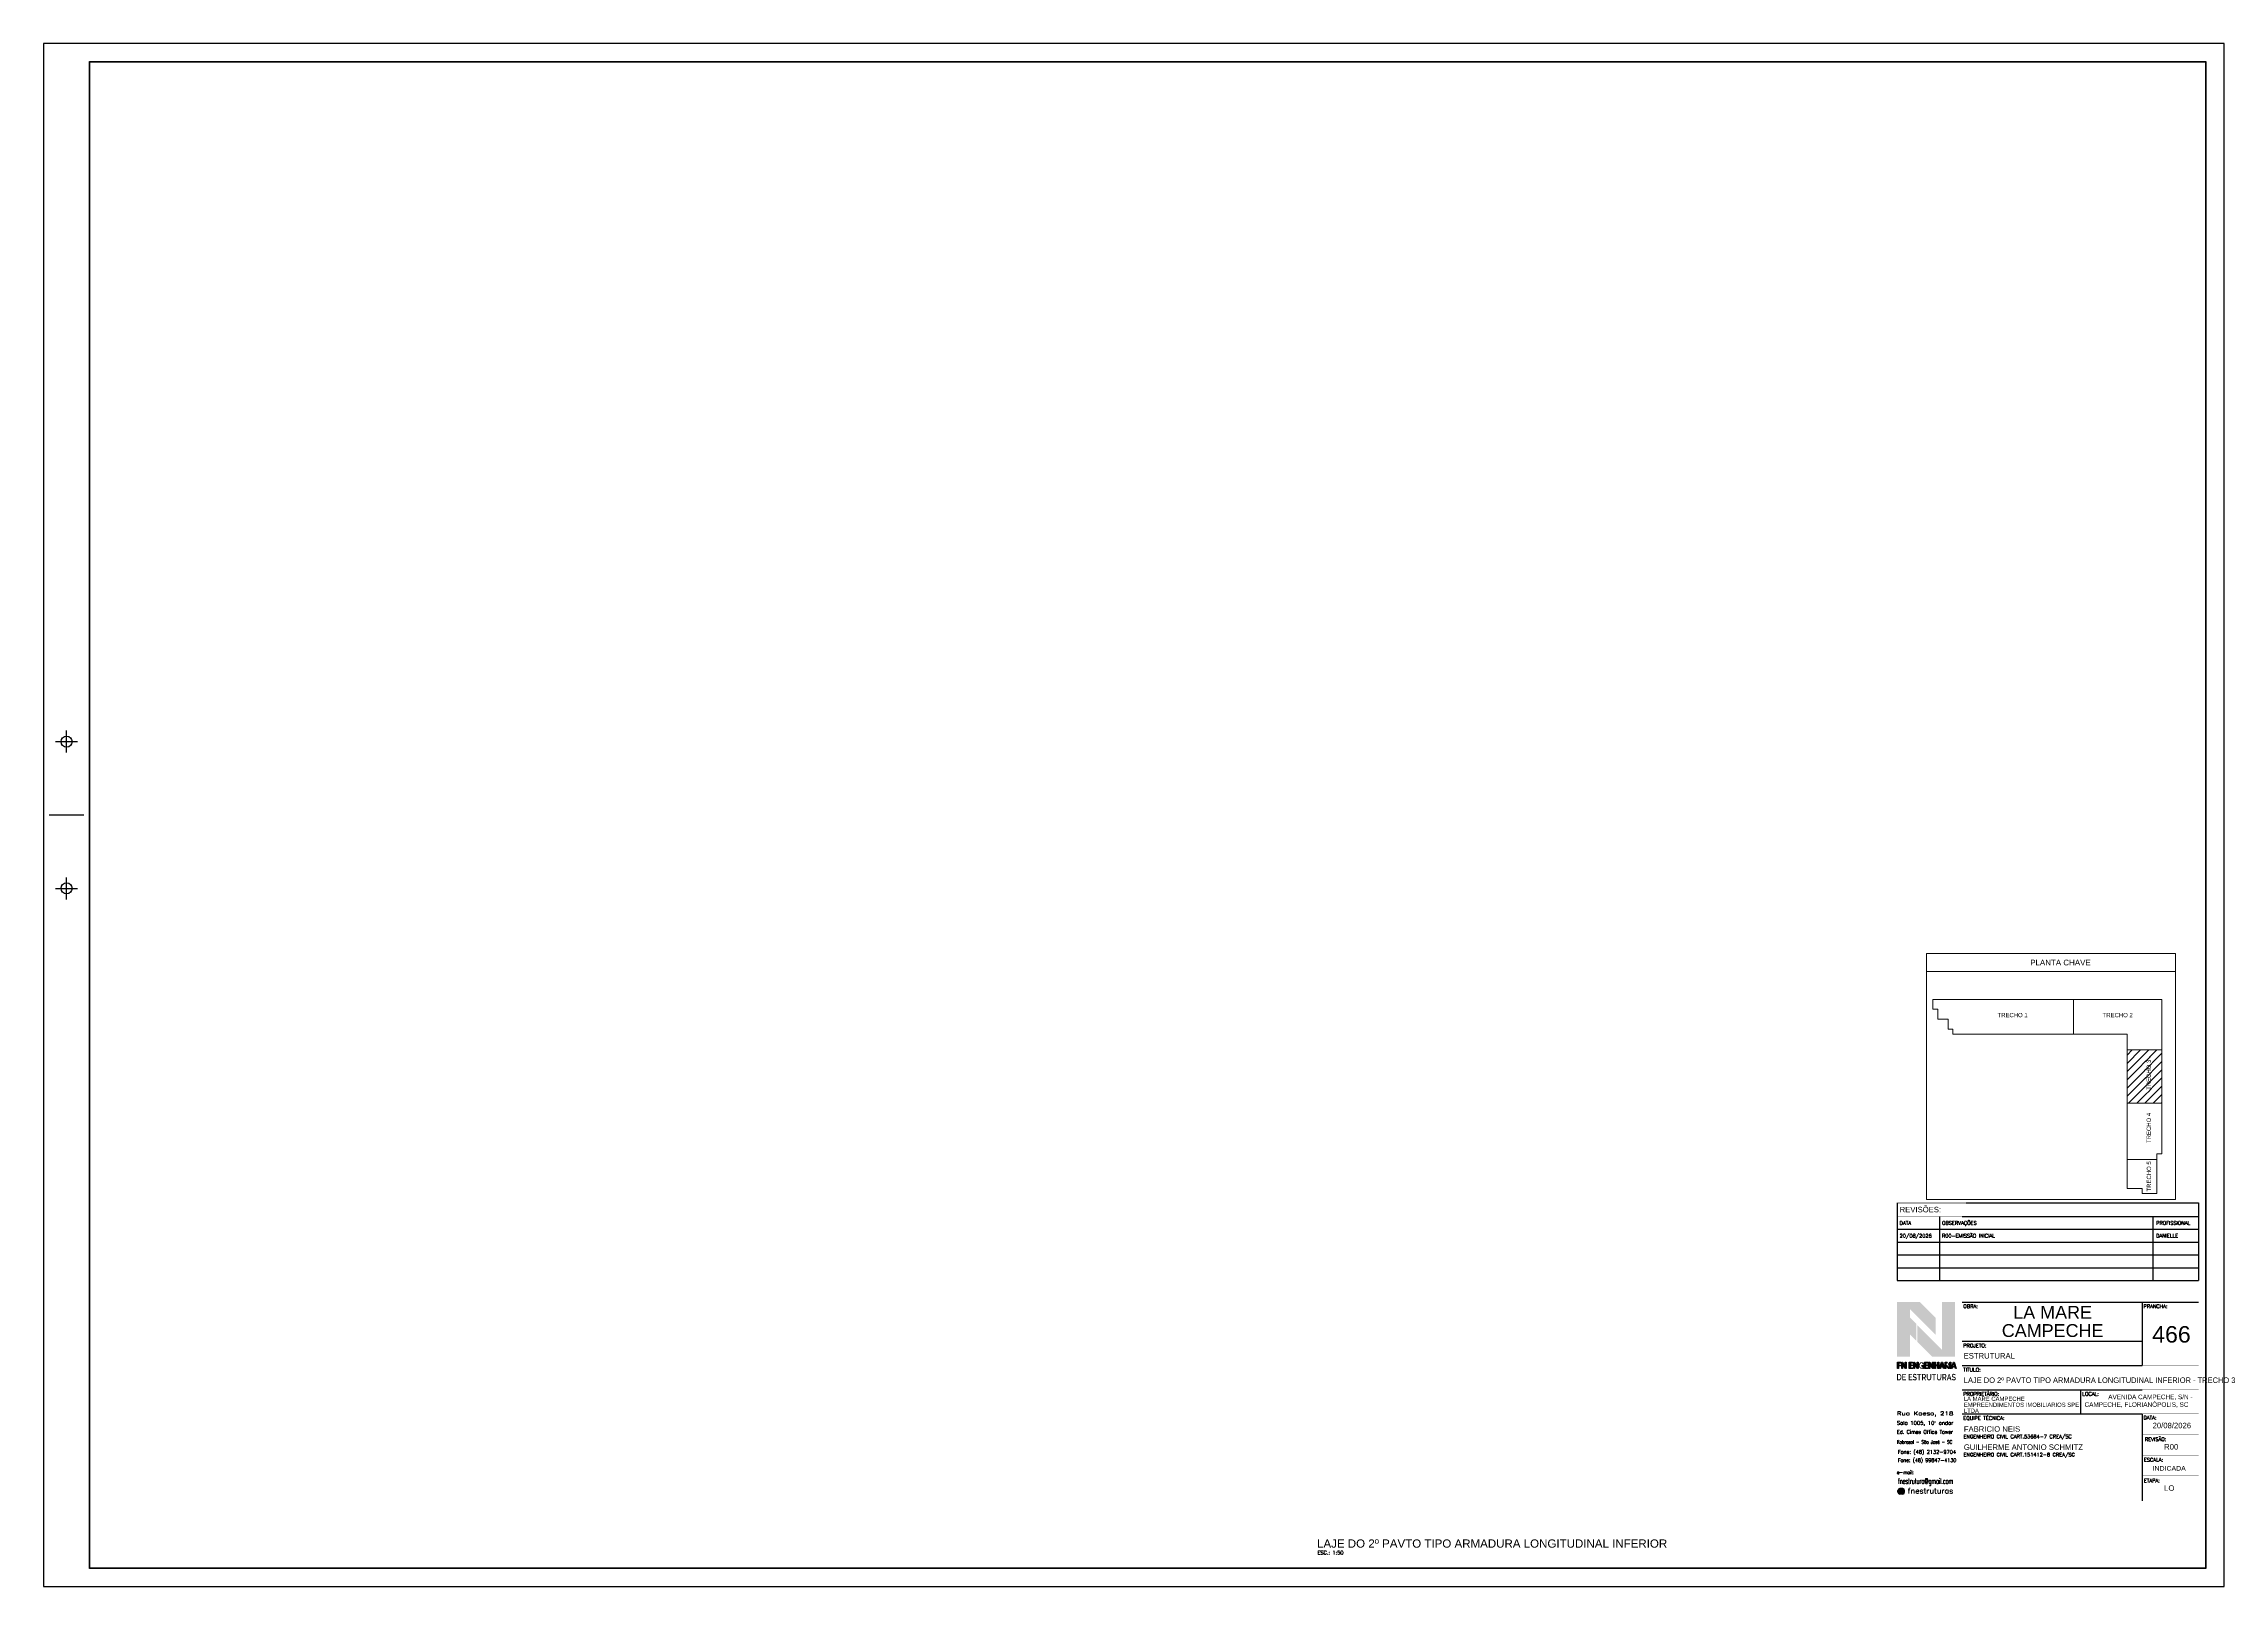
# Paper-space layout 'Trecho 03' of a CAD drawing. Header units: millimetres. Extents: x -405 to 783, y 0 to 841.
import ezdxf
from ezdxf.enums import TextEntityAlignment as Align

# ---------------------------------------------------------------- set-up
doc = ezdxf.new("R2010")
doc.units = ezdxf.units.MM
for name, color, linetype in [('A-FOLHA', 7, 'Continuous'), ('A-TXT-FC', 4, 'Continuous'), ('A-TXT-TI', 7, 'Continuous'), ('ALAN-FOLHA', 7, 'Continuous'), ('SELO', 7, 'Continuous'), ('VPORT', 9, 'Continuous')]:
    doc.layers.add(name, color=color, linetype=linetype)
doc.layers.add('Anotações genéricas', color=7, linetype='Continuous', lineweight=9)
doc.layers.get('VPORT').freeze()
doc.styles.add('SELO01', font='arial.ttf')
doc.styles.add('SELO03', font='romans.shx', dxfattribs={"height": 5})
doc.styles.add('Sora', font='', dxfattribs={"height": 2})
doc.styles.add('Sora_B_2', font='', dxfattribs={"height": 4})
doc.styles.add('TXT-TB-150', font='romans.shx', dxfattribs={"height": 10})
doc.styles.add('TXT-TI-150', font='arial.ttf', dxfattribs={"height": 22.5})
doc.styles.get('Sora').set_extended_font_data('Sora')
doc.styles.get('Sora_B_2').set_extended_font_data('Sora', bold=True)

# ---------------------------------------------------------------- blocks, each defined once
blk = doc.blocks.new('_LAC_ PLANTA_CHAVE - SETORIZAÇÃO - _LAC_ PLANTA_CHAVE - SETORIZAÇÃO-1020511-LAC_FR_AP_002_SUBSOLOXXB')
at = {"lineweight": 9}
for p, q in [((15.9, 60.4), (15.9, 36)), ((53.5, -12.4), (77.9, -12.4)), ((53.5, -52.1), (74.4, -52.1))]:
    blk.add_line(p, q, dxfattribs=at)
at = {"layer": 'Anotações genéricas'}
for p, q in [((-87.4, 80.1), (-87.4, -80.1)), ((87.4, 80.1), (87.4, -80.1)), ((53.5, 24.9), (77.9, 24.9)), ((-87.4, -80.1), (87.4, -80.1))]:
    blk.add_line(p, q, dxfattribs=at)
blk.add_lwpolyline([(-87.4, 80.1), (87.4, 80.1), (87.4, 92.6), (-87.4, 92.6)], close=True, dxfattribs=at)
blk.add_lwpolyline([(77.9, 60.4), (78, -48.1), (74.4, -48.1), (74.4, -76), (64, -76), (64, -72.5), (53.5, -72.5), (53.5, 36), (-69, 36), (-69, 39.6), (-72.3, 39.6), (-72.3, 46.5), (-79.4, 46.5), (-79.4, 53.5), (-82.9, 53.5), (-82.9, 60.4), (77.9, 60.4)], dxfattribs=at)
at = {"layer": 'Anotações genéricas', "color": 7, "true_color": 0xfefefe, "insert": (-14.6, 88.3), "char_height": 4, "width": 91.473, "attachment_point": 1, "style": 'Sora_B_2'}
blk.add_mtext('{\\fArial|b0|i0|c0|p34;\\C256;PLANTA CHAVE}', dxfattribs=at)
at = {"layer": 'Anotações genéricas', "char_height": 3, "width": 23.51, "attachment_point": 1, "style": 'Sora', "bg_fill": 3, "box_fill_scale": 1.25, "bg_fill_color": 9, "bg_fill_true_color": 13158600, "bg_fill_transparency": 0}
for s, insert in [('\\pxqc;{\\fArial|b0|i0|c0|p34;TRECHO 1}', (-38.7, 50.9)), ('{\\fArial|b0|i0|c0|p34;TRECHO 2}', (36.3, 50.9))]:
    blk.add_mtext(s, dxfattribs=dict(at, insert=insert))
at = {"layer": 'Anotações genéricas', "char_height": 3, "attachment_point": 1, "rotation": 90, "style": 'Sora', "bg_fill": 3, "box_fill_scale": 1.25, "bg_fill_color": 9, "bg_fill_true_color": 13158600, "bg_fill_transparency": 0}
for s, insert, width in [('\\pxqc;{\\fArial|b0|i0|c0|p34;TRECHO 3}', (67.2, -4.3), 23.51), ('\\pxqc;{\\fArial|b0|i0|c0|p34;TRECHO 4}', (67.2, -41.6), 23.51), ('{\\fArial|b0|i0|c0|p34;TRECHO 5}', (67.3, -74.5), 21.043)]:
    blk.add_mtext(s, dxfattribs=dict(at, insert=insert, width=width))

psp = doc.layouts.new('Trecho 03')

# ---------------------------------------------------------------- hatches: boundary and pattern name
at = {"true_color": 0x3477b1}
h = psp.add_hatch(color=155, dxfattribs=at)
h.dxf.hatch_style = 1
h.paths.add_polyline_path([(617.4, 155), (604.9, 155), (604.9, 125.2), (611.9, 125.2), (611.9, 137.3), (615.4, 133.8), (615.4, 143.1), (611.9, 146.6), (611.9, 151.2), (625.9, 137.2), (625.9, 146.4)])
at = {"true_color": 0x5eabb6}
h = psp.add_hatch(color=143, dxfattribs=at)
h.dxf.hatch_style = 1
h.paths.add_polyline_path([(636.4, 155), (629.4, 155), (629.4, 129), (616, 142.4), (616, 133.2), (624, 125.2), (636.4, 125.2)])
at = {"true_color": 0x767778}
h = psp.add_hatch(color=8, dxfattribs=at)
h.dxf.hatch_style = 1
h.paths.add_polyline_path([(606.8, 120.6), (605.6, 120.6), (605.6, 121.7), (607, 121.7), (607, 122.2), (605.1, 122.2), (605.1, 118.7), (605.6, 118.7), (605.6, 120.2), (606.8, 120.2)])
h = psp.add_hatch(color=8, dxfattribs=at)
h.dxf.hatch_style = 1
h.paths.add_polyline_path([(607.8, 122.2), (607.5, 122.2), (607.5, 118.7), (607.9, 118.7), (607.9, 121.2), (609.5, 118.7), (609.8, 118.7), (609.8, 122.2), (609.4, 122.2), (609.4, 119.6)])
h = psp.add_hatch(color=8, dxfattribs=at)
h.dxf.hatch_style = 1
h.paths.add_polyline_path([(613.2, 120.7), (612, 120.7), (612, 121.7), (613.4, 121.7), (613.4, 122.2), (611.5, 122.2), (611.5, 118.7), (613.5, 118.7), (613.5, 119.2), (612, 119.2), (612, 120.2), (613.2, 120.2)])
h = psp.add_hatch(color=8, dxfattribs=at)
h.dxf.hatch_style = 1
h.paths.add_polyline_path([(614.3, 122.2), (614, 122.2), (614, 118.7), (614.4, 118.7), (614.4, 121.2), (616, 118.7), (616.4, 118.7), (616.4, 122.2), (615.9, 122.2), (615.9, 119.6)])
h = psp.add_hatch(color=8, dxfattribs=at)
h.dxf.hatch_style = 1
edge = h.paths.add_edge_path()
edge.add_spline(control_points=[(617.8, 119.2), (617.7, 119.3), (617.6, 119.4), (617.6, 119.5), (617.6, 119.5)], knot_values=[0.625, 0.625, 0.625, 0.625, 0.640625, 0.65625, 0.65625, 0.65625, 0.65625], degree=3, periodic=0)
edge.add_spline(control_points=[(617.6, 119.5), (617.5, 119.6), (617.4, 119.8), (617.4, 119.9), (617.4, 119.9)], knot_values=[0.59375, 0.59375, 0.59375, 0.59375, 0.609375, 0.625, 0.625, 0.625, 0.625], degree=3, periodic=0)
edge.add_spline(control_points=[(617.4, 119.9), (617.3, 120.1), (617.3, 120.2), (617.3, 120.4), (617.3, 120.4), (617.3, 120.6), (617.3, 120.8), (617.4, 120.9), (617.4, 120.9)], knot_values=[0.53125, 0.53125, 0.53125, 0.53125, 0.5625, 0.5625, 0.5625, 0.5626, 0.578125, 0.59375, 0.59375, 0.59375, 0.59375], degree=3, periodic=0)
edge.add_spline(control_points=[(617.4, 120.9), (617.4, 121.1), (617.5, 121.2), (617.5, 121.3), (617.5, 121.3)], knot_values=[0.5, 0.5, 0.5, 0.5, 0.515625, 0.53125, 0.53125, 0.53125, 0.53125], degree=3, periodic=0)
edge.add_spline(control_points=[(617.5, 121.3), (617.6, 121.4), (617.7, 121.5), (617.8, 121.6), (617.8, 121.6)], knot_values=[0.46875, 0.46875, 0.46875, 0.46875, 0.484375, 0.5, 0.5, 0.5, 0.5], degree=3, periodic=0)
edge.add_spline(control_points=[(617.8, 121.6), (617.9, 121.7), (618, 121.7), (618.2, 121.7), (618.2, 121.7)], knot_values=[0.4375, 0.4375, 0.4375, 0.4375, 0.453125, 0.46875, 0.46875, 0.46875, 0.46875], degree=3, periodic=0)
edge.add_spline(control_points=[(618.2, 121.7), (618.3, 121.7), (618.5, 121.7), (618.6, 121.6), (618.6, 121.6)], knot_values=[0.40625, 0.40625, 0.40625, 0.40625, 0.421875, 0.4375, 0.4375, 0.4375, 0.4375], degree=3, periodic=0)
edge.add_spline(control_points=[(618.6, 121.6), (618.7, 121.5), (618.9, 121.3), (618.9, 121.1), (618.9, 121.1)], knot_values=[0.375, 0.375, 0.375, 0.375, 0.390625, 0.40625, 0.40625, 0.40625, 0.40625], degree=3, periodic=0)
edge.add_line((618.9, 121.1), (619.3, 121.5))
edge.add_spline(control_points=[(619.3, 121.5), (619.2, 121.7), (619, 121.9), (618.9, 122), (618.9, 122)], knot_values=[0.3125, 0.3125, 0.3125, 0.3125, 0.328125, 0.34375, 0.34375, 0.34375, 0.34375], degree=3, periodic=0)
edge.add_spline(control_points=[(618.9, 122), (618.7, 122.2), (618.5, 122.2), (618.2, 122.2), (618.2, 122.2)], knot_values=[0.28125, 0.28125, 0.28125, 0.28125, 0.296875, 0.3125, 0.3125, 0.3125, 0.3125], degree=3, periodic=0)
edge.add_spline(control_points=[(618.2, 122.2), (618, 122.2), (617.8, 122.2), (617.7, 122.1), (617.7, 122.1)], knot_values=[0.25, 0.25, 0.25, 0.25, 0.265625, 0.28125, 0.28125, 0.28125, 0.28125], degree=3, periodic=0)
edge.add_spline(control_points=[(617.7, 122.1), (617.5, 122), (617.4, 121.9), (617.2, 121.7), (617.2, 121.7)], knot_values=[0.21875, 0.21875, 0.21875, 0.21875, 0.234375, 0.25, 0.25, 0.25, 0.25], degree=3, periodic=0)
edge.add_spline(control_points=[(617.2, 121.7), (617.1, 121.5), (617, 121.3), (617, 121.1), (617, 121.1)], knot_values=[0.1875, 0.1875, 0.1875, 0.1875, 0.203125, 0.21875, 0.21875, 0.21875, 0.21875], degree=3, periodic=0)
edge.add_spline(control_points=[(617, 121.1), (616.9, 120.9), (616.9, 120.7), (616.9, 120.4), (616.9, 120.4)], knot_values=[0.15625, 0.15625, 0.15625, 0.15625, 0.171875, 0.1875, 0.1875, 0.1875, 0.1875], degree=3, periodic=0)
edge.add_spline(control_points=[(616.9, 120.4), (616.9, 120.2), (616.9, 120), (617, 119.8), (617, 119.8)], knot_values=[0.125, 0.125, 0.125, 0.125, 0.140625, 0.15625, 0.15625, 0.15625, 0.15625], degree=3, periodic=0)
edge.add_spline(control_points=[(617, 119.8), (617, 119.5), (617.1, 119.3), (617.2, 119.2), (617.2, 119.2)], knot_values=[0.09375, 0.09375, 0.09375, 0.09375, 0.109375, 0.125, 0.125, 0.125, 0.125], degree=3, periodic=0)
edge.add_spline(control_points=[(617.2, 119.2), (617.4, 119), (617.5, 118.9), (617.7, 118.8), (617.7, 118.8)], knot_values=[0.0625, 0.0625, 0.0625, 0.0625, 0.078125, 0.09375, 0.09375, 0.09375, 0.09375], degree=3, periodic=0)
edge.add_spline(control_points=[(617.7, 118.8), (617.8, 118.7), (618, 118.6), (618.2, 118.6), (618.2, 118.6), (618.5, 118.6), (618.7, 118.8), (619, 119.1)], knot_values=[0, 0, 0, 0, 0.03125, 0.03125, 0.03125, 0.03135, 0.0625, 0.0625, 0.0625, 0.0625], degree=3, periodic=0)
edge.add_line((619, 119.1), (619, 118.7))
edge.add_line((619, 118.7), (619.4, 118.7))
edge.add_line((619.4, 118.7), (619.4, 120.4))
edge.add_line((619.4, 120.4), (618.4, 120.4))
edge.add_line((618.4, 120.4), (618.4, 120))
edge.add_line((618.4, 120), (619, 120))
edge.add_line((619, 120), (619, 119.7))
edge.add_spline(control_points=[(619, 119.7), (618.9, 119.5), (618.7, 119.3), (618.6, 119.3), (618.6, 119.3)], knot_values=[0.71875, 0.71875, 0.71875, 0.71875, 0.734375, 0.75, 0.75, 0.75, 0.75], degree=3, periodic=0)
edge.add_spline(control_points=[(618.6, 119.3), (618.5, 119.2), (618.3, 119.1), (618.2, 119.1), (618.2, 119.1), (618.1, 119.1), (618, 119.2), (617.8, 119.2), (617.8, 119.2)], knot_values=[0.65625, 0.65625, 0.65625, 0.65625, 0.6875, 0.6875, 0.6875, 0.6876, 0.703125, 0.71875, 0.71875, 0.71875, 0.71875], degree=3, periodic=0)
h = psp.add_hatch(color=8, dxfattribs=at)
h.dxf.hatch_style = 1
h.paths.add_polyline_path([(621.8, 119.2), (620.3, 119.2), (620.3, 120.2), (621.6, 120.2), (621.6, 120.7), (620.3, 120.7), (620.3, 121.7), (621.8, 121.7), (621.8, 122.2), (619.9, 122.2), (619.9, 118.7), (621.8, 118.7)])
h = psp.add_hatch(color=8, dxfattribs=at)
h.dxf.hatch_style = 1
h.paths.add_polyline_path([(622.8, 121.2), (624.4, 118.7), (624.7, 118.7), (624.7, 122.2), (624.3, 122.2), (624.3, 119.6), (622.7, 122.2), (622.3, 122.2), (622.3, 118.7), (622.8, 118.7)])
h = psp.add_hatch(color=8, dxfattribs=at)
h.dxf.hatch_style = 1
h.paths.add_polyline_path([(627.7, 122.2), (627.2, 122.2), (627.2, 120.7), (625.8, 120.7), (625.8, 122.2), (625.4, 122.2), (625.4, 118.7), (625.8, 118.7), (625.8, 120.2), (627.2, 120.2), (627.2, 118.7), (627.7, 118.7)])
h = psp.add_hatch(color=8, dxfattribs=at)
h.dxf.hatch_style = 1
h.paths.add_polyline_path([(629.6, 122.2), (629.2, 122.2), (628.1, 118.7), (628.5, 118.7), (628.8, 119.6), (629.9, 119.6), (630.2, 118.7), (630.7, 118.7)])
h.paths.add_polyline_path([(628.9, 120), (629.4, 121.6), (629.8, 120)], flags=16)
h = psp.add_hatch(color=8, dxfattribs=at)
h.dxf.hatch_style = 1
edge = h.paths.add_edge_path()
edge.add_spline(control_points=[(632.9, 121.8), (632.8, 121.9), (632.7, 122), (632.6, 122.1), (632.6, 122.1)], knot_values=[0.176471, 0.176471, 0.176471, 0.176471, 0.205882, 0.235294, 0.235294, 0.235294, 0.235294], degree=3, periodic=0)
edge.add_spline(control_points=[(632.6, 122.1), (632.5, 122.2), (632.4, 122.2), (632.3, 122.2), (632.3, 122.2)], knot_values=[0.117647, 0.117647, 0.117647, 0.117647, 0.147059, 0.176471, 0.176471, 0.176471, 0.176471], degree=3, periodic=0)
edge.add_line((632.3, 122.2), (631.1, 122.2))
edge.add_line((631.1, 122.2), (631.1, 118.7))
edge.add_line((631.1, 118.7), (631.5, 118.7))
edge.add_line((631.5, 118.7), (631.5, 119.9))
edge.add_line((631.5, 119.9), (632.2, 119.9))
edge.add_line((632.2, 119.9), (632.8, 118.7))
edge.add_line((632.8, 118.7), (633.3, 118.7))
edge.add_line((633.3, 118.7), (632.6, 120))
edge.add_spline(control_points=[(632.6, 120), (632.7, 120), (632.8, 120.1), (632.8, 120.2), (632.8, 120.2)], knot_values=[0.529412, 0.529412, 0.529412, 0.529412, 0.558824, 0.588235, 0.588235, 0.588235, 0.588235], degree=3, periodic=0)
edge.add_spline(control_points=[(632.8, 120.2), (632.9, 120.2), (633, 120.3), (633, 120.4), (633, 120.4)], knot_values=[0.470588, 0.470588, 0.470588, 0.470588, 0.5, 0.529412, 0.529412, 0.529412, 0.529412], degree=3, periodic=0)
edge.add_spline(control_points=[(633, 120.4), (633.1, 120.5), (633.1, 120.6), (633.1, 120.7), (633.1, 120.7)], knot_values=[0.411765, 0.411765, 0.411765, 0.411765, 0.441176, 0.470588, 0.470588, 0.470588, 0.470588], degree=3, periodic=0)
edge.add_spline(control_points=[(633.1, 120.7), (633.1, 120.8), (633.2, 120.9), (633.2, 121), (633.2, 121)], knot_values=[0.352941, 0.352941, 0.352941, 0.352941, 0.382353, 0.411765, 0.411765, 0.411765, 0.411765], degree=3, periodic=0)
edge.add_spline(control_points=[(633.2, 121), (633.2, 121.2), (633.1, 121.3), (633.1, 121.5), (633.1, 121.5)], knot_values=[0.294118, 0.294118, 0.294118, 0.294118, 0.323529, 0.352941, 0.352941, 0.352941, 0.352941], degree=3, periodic=0)
edge.add_spline(control_points=[(633.1, 121.5), (633, 121.6), (633, 121.7), (632.9, 121.8), (632.9, 121.8)], knot_values=[0.235294, 0.235294, 0.235294, 0.235294, 0.264706, 0.294118, 0.294118, 0.294118, 0.294118], degree=3, periodic=0)
edge = h.paths.add_edge_path(flags=16)
edge.add_spline(control_points=[(632.3, 121.7), (632.3, 121.7), (632.4, 121.7), (632.4, 121.7), (632.4, 121.7)], knot_values=[0.692308, 0.692308, 0.692308, 0.692308, 0.730769, 0.769231, 0.769231, 0.769231, 0.769231], degree=3, periodic=0)
edge.add_spline(control_points=[(632.4, 121.7), (632.5, 121.6), (632.5, 121.6), (632.6, 121.5), (632.6, 121.5)], knot_values=[0.615385, 0.615385, 0.615385, 0.615385, 0.653846, 0.692308, 0.692308, 0.692308, 0.692308], degree=3, periodic=0)
edge.add_spline(control_points=[(632.6, 121.5), (632.6, 121.5), (632.6, 121.4), (632.7, 121.3), (632.7, 121.3)], knot_values=[0.538462, 0.538462, 0.538462, 0.538462, 0.576923, 0.615385, 0.615385, 0.615385, 0.615385], degree=3, periodic=0)
edge.add_spline(control_points=[(632.7, 121.3), (632.7, 121.2), (632.7, 121.1), (632.7, 121), (632.7, 121)], knot_values=[0.461538, 0.461538, 0.461538, 0.461538, 0.5, 0.538462, 0.538462, 0.538462, 0.538462], degree=3, periodic=0)
edge.add_spline(control_points=[(632.7, 121), (632.7, 121), (632.7, 120.9), (632.7, 120.8), (632.7, 120.8)], knot_values=[0.384615, 0.384615, 0.384615, 0.384615, 0.423077, 0.461538, 0.461538, 0.461538, 0.461538], degree=3, periodic=0)
edge.add_spline(control_points=[(632.7, 120.8), (632.7, 120.7), (632.6, 120.6), (632.6, 120.6), (632.6, 120.6)], knot_values=[0.307692, 0.307692, 0.307692, 0.307692, 0.346154, 0.384615, 0.384615, 0.384615, 0.384615], degree=3, periodic=0)
edge.add_spline(control_points=[(632.6, 120.6), (632.5, 120.5), (632.5, 120.5), (632.5, 120.4), (632.5, 120.4)], knot_values=[0.230769, 0.230769, 0.230769, 0.230769, 0.269231, 0.307692, 0.307692, 0.307692, 0.307692], degree=3, periodic=0)
edge.add_spline(control_points=[(632.5, 120.4), (632.4, 120.4), (632.3, 120.4), (632.3, 120.4), (632.3, 120.4)], knot_values=[0.153846, 0.153846, 0.153846, 0.153846, 0.192308, 0.230769, 0.230769, 0.230769, 0.230769], degree=3, periodic=0)
edge.add_line((632.3, 120.4), (631.5, 120.4))
edge.add_line((631.5, 120.4), (631.5, 121.7))
edge.add_line((631.5, 121.7), (632.3, 121.7))
h = psp.add_hatch(color=8, dxfattribs=at)
h.dxf.hatch_style = 1
h.paths.add_polyline_path([(634.2, 122.2), (633.7, 122.2), (633.7, 118.7), (634.2, 118.7)])
h = psp.add_hatch(color=8, dxfattribs=at)
h.dxf.hatch_style = 1
h.paths.add_polyline_path([(636, 122.2), (635.7, 122.2), (634.6, 118.7), (635, 118.7), (635.3, 119.6), (636.4, 119.6), (636.7, 118.7), (637.2, 118.7)])
h.paths.add_polyline_path([(635.4, 120), (635.9, 121.6), (636.3, 120)], flags=16)
h = psp.add_hatch(color=8, dxfattribs=at)
h.dxf.hatch_style = 1
edge = h.paths.add_edge_path()
edge.add_spline(control_points=[(606.5, 112.4), (606.7, 112.5), (606.8, 112.6), (606.9, 112.8), (606.9, 112.8), (607, 112.9), (607.1, 113.1), (607.2, 113.3)], knot_values=[0.583334, 0.583334, 0.583334, 0.583334, 0.666667, 0.666668, 0.666668, 0.666768, 0.75, 0.75, 0.75, 0.75], degree=3, periodic=0)
edge.add_spline(control_points=[(607.2, 113.3), (607.2, 113.3), (607.2, 113.3), (607.2, 113.3), (607.2, 113.3), (607.3, 113.6), (607.3, 113.8), (607.3, 114.1)], knot_values=[0.500001, 0.500001, 0.500001, 0.500001, 0.541668, 0.541668, 0.541668, 0.541768, 0.583334, 0.583334, 0.583334, 0.583334], degree=3, periodic=0)
edge.add_spline(control_points=[(607.3, 114.1), (607.3, 114.1), (607.3, 114.1), (607.3, 114.1), (607.3, 114.1), (607.3, 114.3), (607.3, 114.5), (607.2, 114.8), (607.2, 114.8)], knot_values=[0.416667, 0.416667, 0.416667, 0.416667, 0.458334, 0.458334, 0.458334, 0.458434, 0.458534, 0.500001, 0.500001, 0.500001, 0.500001], degree=3, periodic=0)
edge.add_spline(control_points=[(607.2, 114.8), (607.1, 115), (607.1, 115.2), (606.9, 115.3), (606.9, 115.3)], knot_values=[0.333333, 0.333333, 0.333333, 0.333333, 0.375, 0.416667, 0.416667, 0.416667, 0.416667], degree=3, periodic=0)
edge.add_spline(control_points=[(606.9, 115.3), (606.8, 115.5), (606.7, 115.6), (606.5, 115.7), (606.5, 115.7)], knot_values=[0.25, 0.25, 0.25, 0.25, 0.291667, 0.333333, 0.333333, 0.333333, 0.333333], degree=3, periodic=0)
edge.add_spline(control_points=[(606.5, 115.7), (606.3, 115.8), (606.2, 115.8), (605.9, 115.8), (605.9, 115.8)], knot_values=[0.166667, 0.166667, 0.166667, 0.166667, 0.208333, 0.25, 0.25, 0.25, 0.25], degree=3, periodic=0)
edge.add_line((605.9, 115.8), (604.9, 115.8))
edge.add_line((604.9, 115.8), (604.9, 112.3))
edge.add_line((604.9, 112.3), (605.9, 112.3))
edge.add_spline(control_points=[(605.9, 112.3), (606.1, 112.3), (606.3, 112.3), (606.5, 112.4), (606.5, 112.4)], knot_values=[0.75, 0.75, 0.75, 0.75, 0.791667, 0.833333, 0.833333, 0.833333, 0.833333], degree=3, periodic=0)
edge = h.paths.add_edge_path(flags=16)
edge.add_line((605.4, 112.8), (605.4, 115.4))
edge.add_line((605.4, 115.4), (605.9, 115.4))
edge.add_spline(control_points=[(605.9, 115.4), (606.1, 115.4), (606.2, 115.3), (606.3, 115.3), (606.3, 115.3)], knot_values=[0.307692, 0.307692, 0.307692, 0.307692, 0.346154, 0.384615, 0.384615, 0.384615, 0.384615], degree=3, periodic=0)
edge.add_spline(control_points=[(606.3, 115.3), (606.4, 115.2), (606.5, 115.1), (606.6, 115), (606.6, 115)], knot_values=[0.230769, 0.230769, 0.230769, 0.230769, 0.269231, 0.307692, 0.307692, 0.307692, 0.307692], degree=3, periodic=0)
edge.add_spline(control_points=[(606.6, 115), (606.7, 114.9), (606.7, 114.7), (606.8, 114.6), (606.8, 114.6)], knot_values=[0.153846, 0.153846, 0.153846, 0.153846, 0.192308, 0.230769, 0.230769, 0.230769, 0.230769], degree=3, periodic=0)
edge.add_spline(control_points=[(606.8, 114.6), (606.8, 114.4), (606.8, 114.3), (606.8, 114.1), (606.8, 114.1)], knot_values=[0.076923, 0.076923, 0.076923, 0.076923, 0.115385, 0.153846, 0.153846, 0.153846, 0.153846], degree=3, periodic=0)
edge.add_spline(control_points=[(606.8, 114.1), (606.8, 113.9), (606.8, 113.7), (606.8, 113.6), (606.8, 113.6)], knot_values=[0.846154, 0.846154, 0.846154, 0.846154, 0.923077, 1, 1, 1, 1], degree=3, periodic=0)
edge.add_spline(control_points=[(606.8, 113.6), (606.7, 113.4), (606.7, 113.3), (606.6, 113.2), (606.6, 113.2)], knot_values=[0.769231, 0.769231, 0.769231, 0.769231, 0.807692, 0.846154, 0.846154, 0.846154, 0.846154], degree=3, periodic=0)
edge.add_spline(control_points=[(606.6, 113.2), (606.5, 113), (606.4, 113), (606.3, 112.9), (606.3, 112.9)], knot_values=[0.692308, 0.692308, 0.692308, 0.692308, 0.730769, 0.769231, 0.769231, 0.769231, 0.769231], degree=3, periodic=0)
edge.add_spline(control_points=[(606.3, 112.9), (606.2, 112.8), (606.1, 112.8), (605.9, 112.8), (605.9, 112.8)], knot_values=[0.615385, 0.615385, 0.615385, 0.615385, 0.653846, 0.692308, 0.692308, 0.692308, 0.692308], degree=3, periodic=0)
edge.add_line((605.9, 112.8), (605.4, 112.8))
h = psp.add_hatch(color=8, dxfattribs=at)
h.dxf.hatch_style = 1
h.paths.add_polyline_path([(609.7, 112.8), (608.2, 112.8), (608.2, 113.9), (609.5, 113.9), (609.5, 114.3), (608.2, 114.3), (608.2, 115.4), (609.7, 115.4), (609.7, 115.8), (607.8, 115.8), (607.8, 112.3), (609.7, 112.3)])
h = psp.add_hatch(color=8, dxfattribs=at)
h.dxf.hatch_style = 1
h.paths.add_polyline_path([(613.2, 112.8), (611.7, 112.8), (611.7, 113.9), (612.9, 113.9), (612.9, 114.3), (611.7, 114.3), (611.7, 115.4), (613.1, 115.4), (613.1, 115.8), (611.2, 115.8), (611.2, 112.3), (613.2, 112.3)])
h = psp.add_hatch(color=8, dxfattribs=at)
h.dxf.hatch_style = 1
edge = h.paths.add_edge_path()
edge.add_spline(control_points=[(615.3, 112.5), (615.4, 112.6), (615.4, 112.7), (615.5, 112.8), (615.5, 112.8)], knot_values=[0.348837, 0.348837, 0.348837, 0.348837, 0.360465, 0.372093, 0.372093, 0.372093, 0.372093], degree=3, periodic=0)
edge.add_spline(control_points=[(615.5, 112.8), (615.5, 112.9), (615.6, 113.1), (615.6, 113.3), (615.6, 113.3)], knot_values=[0.325581, 0.325581, 0.325581, 0.325581, 0.337209, 0.348837, 0.348837, 0.348837, 0.348837], degree=3, periodic=0)
edge.add_spline(control_points=[(615.6, 113.3), (615.6, 113.4), (615.5, 113.6), (615.5, 113.7), (615.5, 113.7)], knot_values=[0.302326, 0.302326, 0.302326, 0.302326, 0.313953, 0.325581, 0.325581, 0.325581, 0.325581], degree=3, periodic=0)
edge.add_spline(control_points=[(615.5, 113.7), (615.5, 113.8), (615.4, 113.9), (615.3, 114), (615.3, 114)], knot_values=[0.27907, 0.27907, 0.27907, 0.27907, 0.290698, 0.302326, 0.302326, 0.302326, 0.302326], degree=3, periodic=0)
edge.add_spline(control_points=[(615.3, 114), (615.2, 114), (615.1, 114.1), (615, 114.2), (615, 114.2)], knot_values=[0.255814, 0.255814, 0.255814, 0.255814, 0.267442, 0.27907, 0.27907, 0.27907, 0.27907], degree=3, periodic=0)
edge.add_spline(control_points=[(615, 114.2), (614.9, 114.2), (614.8, 114.3), (614.6, 114.3), (614.6, 114.3)], knot_values=[0.232558, 0.232558, 0.232558, 0.232558, 0.244186, 0.255814, 0.255814, 0.255814, 0.255814], degree=3, periodic=0)
edge.add_spline(control_points=[(614.6, 114.3), (614.5, 114.3), (614.4, 114.4), (614.3, 114.4), (614.3, 114.4)], knot_values=[0.209302, 0.209302, 0.209302, 0.209302, 0.22093, 0.232558, 0.232558, 0.232558, 0.232558], degree=3, periodic=0)
edge.add_spline(control_points=[(614.3, 114.4), (614.3, 114.4), (614.2, 114.5), (614.1, 114.5), (614.1, 114.5)], knot_values=[0.186047, 0.186047, 0.186047, 0.186047, 0.197674, 0.209302, 0.209302, 0.209302, 0.209302], degree=3, periodic=0)
edge.add_spline(control_points=[(614.1, 114.5), (614.1, 114.6), (614, 114.6), (614, 114.7), (614, 114.7)], knot_values=[0.162791, 0.162791, 0.162791, 0.162791, 0.174419, 0.186047, 0.186047, 0.186047, 0.186047], degree=3, periodic=0)
edge.add_spline(control_points=[(614, 114.7), (614, 114.7), (614, 114.8), (614, 114.9), (614, 114.9)], knot_values=[0.139535, 0.139535, 0.139535, 0.139535, 0.151163, 0.162791, 0.162791, 0.162791, 0.162791], degree=3, periodic=0)
edge.add_spline(control_points=[(614, 114.9), (614, 115), (614, 115.2), (614.1, 115.2), (614.1, 115.2)], knot_values=[0.116279, 0.116279, 0.116279, 0.116279, 0.127907, 0.139535, 0.139535, 0.139535, 0.139535], degree=3, periodic=0)
edge.add_spline(control_points=[(614.1, 115.2), (614.2, 115.3), (614.3, 115.4), (614.5, 115.4), (614.5, 115.4)], knot_values=[0.093023, 0.093023, 0.093023, 0.093023, 0.104651, 0.116279, 0.116279, 0.116279, 0.116279], degree=3, periodic=0)
edge.add_spline(control_points=[(614.5, 115.4), (614.6, 115.4), (614.7, 115.4), (614.7, 115.3), (614.7, 115.3)], knot_values=[0.069767, 0.069767, 0.069767, 0.069767, 0.081395, 0.093023, 0.093023, 0.093023, 0.093023], degree=3, periodic=0)
edge.add_spline(control_points=[(614.7, 115.3), (614.8, 115.3), (614.9, 115.3), (615, 115.2), (615, 115.2)], knot_values=[0.046512, 0.046512, 0.046512, 0.046512, 0.05814, 0.069767, 0.069767, 0.069767, 0.069767], degree=3, periodic=0)
edge.add_spline(control_points=[(615, 115.2), (615, 115.2), (615.1, 115.2), (615.1, 115.1), (615.1, 115.1)], knot_values=[0.023256, 0.023256, 0.023256, 0.023256, 0.034884, 0.046512, 0.046512, 0.046512, 0.046512], degree=3, periodic=0)
edge.add_spline(control_points=[(615.1, 115.1), (615.2, 115.1), (615.2, 115), (615.3, 115)], knot_values=[0, 0, 0, 0, 0.023256, 0.023256, 0.023256, 0.023256], degree=3, periodic=0)
edge.add_line((615.3, 115), (615.5, 115.5))
edge.add_spline(control_points=[(615.5, 115.5), (615.3, 115.6), (615.2, 115.7), (615, 115.8), (615, 115.8)], knot_values=[0.930233, 0.930233, 0.930233, 0.930233, 0.94186, 0.953488, 0.953488, 0.953488, 0.953488], degree=3, periodic=0)
edge.add_spline(control_points=[(615, 115.8), (614.9, 115.8), (614.7, 115.9), (614.5, 115.9), (614.5, 115.9), (614.4, 115.9), (614.2, 115.8), (614.1, 115.8), (614.1, 115.8)], knot_values=[0.883721, 0.883721, 0.883721, 0.883721, 0.906977, 0.906977, 0.906977, 0.907077, 0.918605, 0.930233, 0.930233, 0.930233, 0.930233], degree=3, periodic=0)
edge.add_spline(control_points=[(614.1, 115.8), (614, 115.8), (613.9, 115.7), (613.8, 115.6), (613.8, 115.6)], knot_values=[0.860465, 0.860465, 0.860465, 0.860465, 0.872093, 0.883721, 0.883721, 0.883721, 0.883721], degree=3, periodic=0)
edge.add_spline(control_points=[(613.8, 115.6), (613.7, 115.5), (613.6, 115.4), (613.6, 115.3), (613.6, 115.3)], knot_values=[0.837209, 0.837209, 0.837209, 0.837209, 0.848837, 0.860465, 0.860465, 0.860465, 0.860465], degree=3, periodic=0)
edge.add_spline(control_points=[(613.6, 115.3), (613.5, 115.1), (613.5, 115), (613.5, 114.8), (613.5, 114.8), (613.5, 114.7), (613.5, 114.5), (613.6, 114.4)], knot_values=[0.790698, 0.790698, 0.790698, 0.790698, 0.813954, 0.813954, 0.813954, 0.814054, 0.837209, 0.837209, 0.837209, 0.837209], degree=3, periodic=0)
edge.add_spline(control_points=[(613.6, 114.4), (613.6, 114.4), (613.6, 114.4), (613.6, 114.4), (613.6, 114.4), (613.6, 114.3), (613.6, 114.3), (613.7, 114.2), (613.7, 114.2)], knot_values=[0.767442, 0.767442, 0.767442, 0.767442, 0.77907, 0.77907, 0.77907, 0.77917, 0.77927, 0.790698, 0.790698, 0.790698, 0.790698], degree=3, periodic=0)
edge.add_spline(control_points=[(613.7, 114.2), (613.8, 114.1), (613.9, 114), (614, 114), (614, 114)], knot_values=[0.744186, 0.744186, 0.744186, 0.744186, 0.755814, 0.767442, 0.767442, 0.767442, 0.767442], degree=3, periodic=0)
edge.add_spline(control_points=[(614, 114), (614.1, 113.9), (614.2, 113.9), (614.3, 113.8), (614.3, 113.8)], knot_values=[0.72093, 0.72093, 0.72093, 0.72093, 0.732558, 0.744186, 0.744186, 0.744186, 0.744186], degree=3, periodic=0)
edge.add_spline(control_points=[(614.3, 113.8), (614.4, 113.8), (614.6, 113.8), (614.7, 113.7), (614.7, 113.7)], knot_values=[0.697674, 0.697674, 0.697674, 0.697674, 0.709302, 0.72093, 0.72093, 0.72093, 0.72093], degree=3, periodic=0)
edge.add_spline(control_points=[(614.7, 113.7), (614.7, 113.7), (614.8, 113.7), (614.9, 113.6), (614.9, 113.6)], knot_values=[0.674419, 0.674419, 0.674419, 0.674419, 0.686047, 0.697674, 0.697674, 0.697674, 0.697674], degree=3, periodic=0)
edge.add_spline(control_points=[(614.9, 113.6), (615, 113.6), (615, 113.5), (615, 113.4), (615, 113.4)], knot_values=[0.651163, 0.651163, 0.651163, 0.651163, 0.662791, 0.674419, 0.674419, 0.674419, 0.674419], degree=3, periodic=0)
edge.add_spline(control_points=[(615, 113.4), (615.1, 113.4), (615.1, 113.3), (615.1, 113.2), (615.1, 113.2), (615.1, 113.1), (615, 113), (615, 112.9), (615, 112.9)], knot_values=[0.604651, 0.604651, 0.604651, 0.604651, 0.627907, 0.627907, 0.627907, 0.628007, 0.639535, 0.651163, 0.651163, 0.651163, 0.651163], degree=3, periodic=0)
edge.add_spline(control_points=[(615, 112.9), (614.9, 112.8), (614.7, 112.8), (614.6, 112.8), (614.6, 112.8), (614.4, 112.8), (614.3, 112.8), (614.2, 112.8), (614.2, 112.8)], knot_values=[0.55814, 0.55814, 0.55814, 0.55814, 0.581395, 0.581395, 0.581395, 0.581495, 0.593023, 0.604651, 0.604651, 0.604651, 0.604651], degree=3, periodic=0)
edge.add_spline(control_points=[(614.2, 112.8), (614.1, 112.8), (614.1, 112.9), (614, 112.9), (614, 112.9)], knot_values=[0.534884, 0.534884, 0.534884, 0.534884, 0.546512, 0.55814, 0.55814, 0.55814, 0.55814], degree=3, periodic=0)
edge.add_spline(control_points=[(614, 112.9), (613.9, 113), (613.8, 113), (613.7, 113.1), (613.7, 113.1)], knot_values=[0.511628, 0.511628, 0.511628, 0.511628, 0.523256, 0.534884, 0.534884, 0.534884, 0.534884], degree=3, periodic=0)
edge.add_spline(control_points=[(613.7, 113.1), (613.7, 113.1), (613.6, 113.2), (613.6, 113.2), (613.6, 113.2)], knot_values=[0.488372, 0.488372, 0.488372, 0.488372, 0.5, 0.511628, 0.511628, 0.511628, 0.511628], degree=3, periodic=0)
edge.add_line((613.6, 113.2), (613.4, 112.7))
edge.add_spline(control_points=[(613.4, 112.7), (613.6, 112.6), (613.7, 112.5), (613.9, 112.4), (613.9, 112.4)], knot_values=[0.44186, 0.44186, 0.44186, 0.44186, 0.453488, 0.465116, 0.465116, 0.465116, 0.465116], degree=3, periodic=0)
edge.add_spline(control_points=[(613.9, 112.4), (614.1, 112.3), (614.3, 112.3), (614.5, 112.3), (614.5, 112.3)], knot_values=[0.418605, 0.418605, 0.418605, 0.418605, 0.430233, 0.44186, 0.44186, 0.44186, 0.44186], degree=3, periodic=0)
edge.add_spline(control_points=[(614.5, 112.3), (614.7, 112.3), (614.8, 112.3), (614.9, 112.3), (614.9, 112.3)], knot_values=[0.395349, 0.395349, 0.395349, 0.395349, 0.406977, 0.418605, 0.418605, 0.418605, 0.418605], degree=3, periodic=0)
edge.add_spline(control_points=[(614.9, 112.3), (615.1, 112.4), (615.2, 112.4), (615.3, 112.5), (615.3, 112.5)], knot_values=[0.372093, 0.372093, 0.372093, 0.372093, 0.383721, 0.395349, 0.395349, 0.395349, 0.395349], degree=3, periodic=0)
h = psp.add_hatch(color=8, dxfattribs=at)
h.dxf.hatch_style = 1
h.paths.add_polyline_path([(617.2, 115.4), (618.1, 115.4), (618.1, 115.8), (615.8, 115.8), (615.8, 115.4), (616.7, 115.4), (616.7, 112.3), (617.2, 112.3)])
h = psp.add_hatch(color=8, dxfattribs=at)
h.dxf.hatch_style = 1
edge = h.paths.add_edge_path()
edge.add_line((619, 113.5), (619.6, 113.5))
edge.add_line((619.6, 113.5), (620.2, 112.3))
edge.add_line((620.2, 112.3), (620.7, 112.3))
edge.add_line((620.7, 112.3), (620, 113.6))
edge.add_spline(control_points=[(620, 113.6), (620.1, 113.7), (620.2, 113.7), (620.3, 113.8), (620.3, 113.8)], knot_values=[0.529412, 0.529412, 0.529412, 0.529412, 0.558824, 0.588235, 0.588235, 0.588235, 0.588235], degree=3, periodic=0)
edge.add_spline(control_points=[(620.3, 113.8), (620.3, 113.9), (620.4, 114), (620.4, 114), (620.4, 114)], knot_values=[0.470588, 0.470588, 0.470588, 0.470588, 0.5, 0.529412, 0.529412, 0.529412, 0.529412], degree=3, periodic=0)
edge.add_spline(control_points=[(620.4, 114), (620.5, 114.1), (620.5, 114.2), (620.6, 114.3), (620.6, 114.3)], knot_values=[0.411765, 0.411765, 0.411765, 0.411765, 0.441176, 0.470588, 0.470588, 0.470588, 0.470588], degree=3, periodic=0)
edge.add_spline(control_points=[(620.6, 114.3), (620.6, 114.5), (620.6, 114.6), (620.6, 114.7), (620.6, 114.7)], knot_values=[0.352941, 0.352941, 0.352941, 0.352941, 0.382353, 0.411765, 0.411765, 0.411765, 0.411765], degree=3, periodic=0)
edge.add_spline(control_points=[(620.6, 114.7), (620.6, 114.8), (620.6, 115), (620.5, 115.1), (620.5, 115.1)], knot_values=[0.294118, 0.294118, 0.294118, 0.294118, 0.323529, 0.352941, 0.352941, 0.352941, 0.352941], degree=3, periodic=0)
edge.add_spline(control_points=[(620.5, 115.1), (620.5, 115.3), (620.4, 115.4), (620.3, 115.5), (620.3, 115.5)], knot_values=[0.235294, 0.235294, 0.235294, 0.235294, 0.264706, 0.294118, 0.294118, 0.294118, 0.294118], degree=3, periodic=0)
edge.add_spline(control_points=[(620.3, 115.5), (620.3, 115.6), (620.2, 115.7), (620.1, 115.7), (620.1, 115.7)], knot_values=[0.176471, 0.176471, 0.176471, 0.176471, 0.205882, 0.235294, 0.235294, 0.235294, 0.235294], degree=3, periodic=0)
edge.add_spline(control_points=[(620.1, 115.7), (620, 115.8), (619.9, 115.8), (619.7, 115.8), (619.7, 115.8)], knot_values=[0.117647, 0.117647, 0.117647, 0.117647, 0.147059, 0.176471, 0.176471, 0.176471, 0.176471], degree=3, periodic=0)
edge.add_line((619.7, 115.8), (618.5, 115.8))
edge.add_line((618.5, 115.8), (618.5, 112.3))
edge.add_line((618.5, 112.3), (619, 112.3))
edge.add_line((619, 112.3), (619, 113.5))
edge = h.paths.add_edge_path(flags=16)
edge.add_line((619, 114), (619, 115.4))
edge.add_line((619, 115.4), (619.7, 115.4))
edge.add_spline(control_points=[(619.7, 115.4), (619.8, 115.4), (619.8, 115.3), (619.9, 115.3), (619.9, 115.3)], knot_values=[0.692308, 0.692308, 0.692308, 0.692308, 0.730769, 0.769231, 0.769231, 0.769231, 0.769231], degree=3, periodic=0)
edge.add_spline(control_points=[(619.9, 115.3), (619.9, 115.3), (620, 115.2), (620, 115.2), (620, 115.2)], knot_values=[0.615385, 0.615385, 0.615385, 0.615385, 0.653846, 0.692308, 0.692308, 0.692308, 0.692308], degree=3, periodic=0)
edge.add_spline(control_points=[(620, 115.2), (620, 115.1), (620.1, 115), (620.1, 114.9), (620.1, 114.9)], knot_values=[0.538462, 0.538462, 0.538462, 0.538462, 0.576923, 0.615385, 0.615385, 0.615385, 0.615385], degree=3, periodic=0)
edge.add_spline(control_points=[(620.1, 114.9), (620.1, 114.9), (620.1, 114.8), (620.1, 114.7), (620.1, 114.7)], knot_values=[0.461538, 0.461538, 0.461538, 0.461538, 0.5, 0.538462, 0.538462, 0.538462, 0.538462], degree=3, periodic=0)
edge.add_spline(control_points=[(620.1, 114.7), (620.1, 114.6), (620.1, 114.5), (620.1, 114.4), (620.1, 114.4)], knot_values=[0.384615, 0.384615, 0.384615, 0.384615, 0.423077, 0.461538, 0.461538, 0.461538, 0.461538], degree=3, periodic=0)
edge.add_spline(control_points=[(620.1, 114.4), (620.1, 114.4), (620.1, 114.3), (620, 114.2), (620, 114.2)], knot_values=[0.307692, 0.307692, 0.307692, 0.307692, 0.346154, 0.384615, 0.384615, 0.384615, 0.384615], degree=3, periodic=0)
edge.add_spline(control_points=[(620, 114.2), (620, 114.2), (619.9, 114.1), (619.9, 114.1), (619.9, 114.1)], knot_values=[0.230769, 0.230769, 0.230769, 0.230769, 0.269231, 0.307692, 0.307692, 0.307692, 0.307692], degree=3, periodic=0)
edge.add_spline(control_points=[(619.9, 114.1), (619.8, 114), (619.8, 114), (619.7, 114), (619.7, 114)], knot_values=[0.153846, 0.153846, 0.153846, 0.153846, 0.192308, 0.230769, 0.230769, 0.230769, 0.230769], degree=3, periodic=0)
edge.add_line((619.7, 114), (619, 114))
h = psp.add_hatch(color=8, dxfattribs=at)
h.dxf.hatch_style = 1
edge = h.paths.add_edge_path()
edge.add_line((623.5, 115.8), (623.1, 115.8))
edge.add_line((623.1, 115.8), (623.1, 114))
edge.add_spline(control_points=[(623.1, 114), (623.1, 113.9), (623.1, 113.7), (623, 113.6), (623, 113.6)], knot_values=[0.130435, 0.130435, 0.130435, 0.130435, 0.152174, 0.173913, 0.173913, 0.173913, 0.173913], degree=3, periodic=0)
edge.add_spline(control_points=[(623, 113.6), (623, 113.4), (623, 113.3), (622.9, 113.2), (622.9, 113.2)], knot_values=[0.086957, 0.086957, 0.086957, 0.086957, 0.108696, 0.130435, 0.130435, 0.130435, 0.130435], degree=3, periodic=0)
edge.add_spline(control_points=[(622.9, 113.2), (622.9, 113.1), (622.8, 113), (622.7, 112.9), (622.7, 112.9)], knot_values=[0.043478, 0.043478, 0.043478, 0.043478, 0.065217, 0.086957, 0.086957, 0.086957, 0.086957], degree=3, periodic=0)
edge.add_spline(control_points=[(622.7, 112.9), (622.6, 112.8), (622.5, 112.8), (622.3, 112.8)], knot_values=[0, 0, 0, 0, 0.043478, 0.043478, 0.043478, 0.043478], degree=3, periodic=0)
edge.add_spline(control_points=[(622.3, 112.8), (622.2, 112.8), (622.1, 112.8), (622, 112.9), (622, 112.9)], knot_values=[0.913043, 0.913043, 0.913043, 0.913043, 0.956522, 1, 1, 1, 1], degree=3, periodic=0)
edge.add_spline(control_points=[(622, 112.9), (621.9, 113), (621.8, 113.1), (621.7, 113.2), (621.7, 113.2)], knot_values=[0.869565, 0.869565, 0.869565, 0.869565, 0.891304, 0.913043, 0.913043, 0.913043, 0.913043], degree=3, periodic=0)
edge.add_spline(control_points=[(621.7, 113.2), (621.7, 113.3), (621.6, 113.4), (621.6, 113.6), (621.6, 113.6)], knot_values=[0.826087, 0.826087, 0.826087, 0.826087, 0.847826, 0.869565, 0.869565, 0.869565, 0.869565], degree=3, periodic=0)
edge.add_spline(control_points=[(621.6, 113.6), (621.6, 113.7), (621.6, 113.9), (621.6, 114), (621.6, 114)], knot_values=[0.782609, 0.782609, 0.782609, 0.782609, 0.804348, 0.826087, 0.826087, 0.826087, 0.826087], degree=3, periodic=0)
edge.add_line((621.6, 114), (621.6, 115.8))
edge.add_line((621.6, 115.8), (621.1, 115.8))
edge.add_line((621.1, 115.8), (621.1, 114))
edge.add_spline(control_points=[(621.1, 114), (621.1, 113.8), (621.1, 113.6), (621.2, 113.4), (621.2, 113.4)], knot_values=[0.608696, 0.608696, 0.608696, 0.608696, 0.630435, 0.652174, 0.652174, 0.652174, 0.652174], degree=3, periodic=0)
edge.add_spline(control_points=[(621.2, 113.4), (621.2, 113.2), (621.3, 113), (621.4, 112.8), (621.4, 112.8)], knot_values=[0.565217, 0.565217, 0.565217, 0.565217, 0.586957, 0.608696, 0.608696, 0.608696, 0.608696], degree=3, periodic=0)
edge.add_spline(control_points=[(621.4, 112.8), (621.5, 112.7), (621.6, 112.5), (621.8, 112.4), (621.8, 112.4)], knot_values=[0.521739, 0.521739, 0.521739, 0.521739, 0.543478, 0.565217, 0.565217, 0.565217, 0.565217], degree=3, periodic=0)
edge.add_spline(control_points=[(621.8, 112.4), (621.9, 112.3), (622.1, 112.3), (622.3, 112.3), (622.3, 112.3)], knot_values=[0.478261, 0.478261, 0.478261, 0.478261, 0.5, 0.521739, 0.521739, 0.521739, 0.521739], degree=3, periodic=0)
edge.add_spline(control_points=[(622.3, 112.3), (622.5, 112.3), (622.7, 112.3), (622.9, 112.4), (622.9, 112.4)], knot_values=[0.434783, 0.434783, 0.434783, 0.434783, 0.456522, 0.478261, 0.478261, 0.478261, 0.478261], degree=3, periodic=0)
edge.add_spline(control_points=[(622.9, 112.4), (623, 112.5), (623.2, 112.6), (623.3, 112.8), (623.3, 112.8)], knot_values=[0.391304, 0.391304, 0.391304, 0.391304, 0.413043, 0.434783, 0.434783, 0.434783, 0.434783], degree=3, periodic=0)
edge.add_spline(control_points=[(623.3, 112.8), (623.3, 113), (623.4, 113.1), (623.5, 113.4), (623.5, 113.4)], knot_values=[0.347826, 0.347826, 0.347826, 0.347826, 0.369565, 0.391304, 0.391304, 0.391304, 0.391304], degree=3, periodic=0)
edge.add_spline(control_points=[(623.5, 113.4), (623.5, 113.6), (623.5, 113.8), (623.5, 114), (623.5, 114)], knot_values=[0.304348, 0.304348, 0.304348, 0.304348, 0.326087, 0.347826, 0.347826, 0.347826, 0.347826], degree=3, periodic=0)
edge.add_line((623.5, 114), (623.5, 115.8))
h = psp.add_hatch(color=8, dxfattribs=at)
h.dxf.hatch_style = 1
h.paths.add_polyline_path([(626.2, 115.8), (623.9, 115.8), (623.9, 115.4), (624.8, 115.4), (624.8, 112.3), (625.3, 112.3), (625.3, 115.4), (626.2, 115.4)])
h = psp.add_hatch(color=8, dxfattribs=at)
h.dxf.hatch_style = 1
edge = h.paths.add_edge_path()
edge.add_line((627, 115.8), (626.6, 115.8))
edge.add_line((626.6, 115.8), (626.6, 114))
edge.add_spline(control_points=[(626.6, 114), (626.6, 113.8), (626.6, 113.6), (626.7, 113.4), (626.7, 113.4)], knot_values=[0.608696, 0.608696, 0.608696, 0.608696, 0.630435, 0.652174, 0.652174, 0.652174, 0.652174], degree=3, periodic=0)
edge.add_spline(control_points=[(626.7, 113.4), (626.7, 113.2), (626.8, 113), (626.9, 112.8), (626.9, 112.8)], knot_values=[0.565217, 0.565217, 0.565217, 0.565217, 0.586957, 0.608696, 0.608696, 0.608696, 0.608696], degree=3, periodic=0)
edge.add_spline(control_points=[(626.9, 112.8), (627, 112.7), (627.1, 112.5), (627.2, 112.4), (627.2, 112.4)], knot_values=[0.521739, 0.521739, 0.521739, 0.521739, 0.543478, 0.565217, 0.565217, 0.565217, 0.565217], degree=3, periodic=0)
edge.add_spline(control_points=[(627.2, 112.4), (627.4, 112.3), (627.6, 112.3), (627.8, 112.3), (627.8, 112.3)], knot_values=[0.478261, 0.478261, 0.478261, 0.478261, 0.5, 0.521739, 0.521739, 0.521739, 0.521739], degree=3, periodic=0)
edge.add_spline(control_points=[(627.8, 112.3), (628, 112.3), (628.2, 112.3), (628.4, 112.4), (628.4, 112.4)], knot_values=[0.434783, 0.434783, 0.434783, 0.434783, 0.456522, 0.478261, 0.478261, 0.478261, 0.478261], degree=3, periodic=0)
edge.add_spline(control_points=[(628.4, 112.4), (628.5, 112.5), (628.6, 112.6), (628.7, 112.8), (628.7, 112.8)], knot_values=[0.391304, 0.391304, 0.391304, 0.391304, 0.413043, 0.434783, 0.434783, 0.434783, 0.434783], degree=3, periodic=0)
edge.add_spline(control_points=[(628.7, 112.8), (628.8, 113), (628.9, 113.1), (628.9, 113.4), (628.9, 113.4)], knot_values=[0.347826, 0.347826, 0.347826, 0.347826, 0.369565, 0.391304, 0.391304, 0.391304, 0.391304], degree=3, periodic=0)
edge.add_spline(control_points=[(628.9, 113.4), (629, 113.6), (629, 113.8), (629, 114), (629, 114)], knot_values=[0.304348, 0.304348, 0.304348, 0.304348, 0.326087, 0.347826, 0.347826, 0.347826, 0.347826], degree=3, periodic=0)
edge.add_line((629, 114), (629, 115.8))
edge.add_line((629, 115.8), (628.6, 115.8))
edge.add_line((628.6, 115.8), (628.6, 114))
edge.add_spline(control_points=[(628.6, 114), (628.6, 113.9), (628.6, 113.7), (628.5, 113.6), (628.5, 113.6)], knot_values=[0.130435, 0.130435, 0.130435, 0.130435, 0.152174, 0.173913, 0.173913, 0.173913, 0.173913], degree=3, periodic=0)
edge.add_spline(control_points=[(628.5, 113.6), (628.5, 113.4), (628.5, 113.3), (628.4, 113.2), (628.4, 113.2)], knot_values=[0.086957, 0.086957, 0.086957, 0.086957, 0.108696, 0.130435, 0.130435, 0.130435, 0.130435], degree=3, periodic=0)
edge.add_spline(control_points=[(628.4, 113.2), (628.3, 113.1), (628.3, 113), (628.2, 112.9), (628.2, 112.9)], knot_values=[0.043478, 0.043478, 0.043478, 0.043478, 0.065217, 0.086957, 0.086957, 0.086957, 0.086957], degree=3, periodic=0)
edge.add_spline(control_points=[(628.2, 112.9), (628.1, 112.8), (628, 112.8), (627.8, 112.8)], knot_values=[0, 0, 0, 0, 0.043478, 0.043478, 0.043478, 0.043478], degree=3, periodic=0)
edge.add_spline(control_points=[(627.8, 112.8), (627.7, 112.8), (627.5, 112.8), (627.4, 112.9), (627.4, 112.9)], knot_values=[0.913043, 0.913043, 0.913043, 0.913043, 0.956522, 1, 1, 1, 1], degree=3, periodic=0)
edge.add_spline(control_points=[(627.4, 112.9), (627.3, 113), (627.3, 113.1), (627.2, 113.2), (627.2, 113.2)], knot_values=[0.869565, 0.869565, 0.869565, 0.869565, 0.891304, 0.913043, 0.913043, 0.913043, 0.913043], degree=3, periodic=0)
edge.add_spline(control_points=[(627.2, 113.2), (627.1, 113.3), (627.1, 113.4), (627.1, 113.6), (627.1, 113.6)], knot_values=[0.826087, 0.826087, 0.826087, 0.826087, 0.847826, 0.869565, 0.869565, 0.869565, 0.869565], degree=3, periodic=0)
edge.add_spline(control_points=[(627.1, 113.6), (627.1, 113.7), (627, 113.9), (627, 114), (627, 114)], knot_values=[0.782609, 0.782609, 0.782609, 0.782609, 0.804348, 0.826087, 0.826087, 0.826087, 0.826087], degree=3, periodic=0)
edge.add_line((627, 114), (627, 115.8))
h = psp.add_hatch(color=8, dxfattribs=at)
h.dxf.hatch_style = 1
edge = h.paths.add_edge_path()
edge.add_spline(control_points=[(631.7, 114.7), (631.7, 114.8), (631.7, 115), (631.7, 115.1), (631.7, 115.1)], knot_values=[0.294118, 0.294118, 0.294118, 0.294118, 0.323529, 0.352941, 0.352941, 0.352941, 0.352941], degree=3, periodic=0)
edge.add_spline(control_points=[(631.7, 115.1), (631.6, 115.3), (631.6, 115.4), (631.5, 115.5), (631.5, 115.5)], knot_values=[0.235294, 0.235294, 0.235294, 0.235294, 0.264706, 0.294118, 0.294118, 0.294118, 0.294118], degree=3, periodic=0)
edge.add_spline(control_points=[(631.5, 115.5), (631.4, 115.6), (631.3, 115.7), (631.2, 115.7), (631.2, 115.7)], knot_values=[0.176471, 0.176471, 0.176471, 0.176471, 0.205882, 0.235294, 0.235294, 0.235294, 0.235294], degree=3, periodic=0)
edge.add_spline(control_points=[(631.2, 115.7), (631.1, 115.8), (631, 115.8), (630.9, 115.8), (630.9, 115.8)], knot_values=[0.117647, 0.117647, 0.117647, 0.117647, 0.147059, 0.176471, 0.176471, 0.176471, 0.176471], degree=3, periodic=0)
edge.add_line((630.9, 115.8), (629.6, 115.8))
edge.add_line((629.6, 115.8), (629.6, 112.3))
edge.add_line((629.6, 112.3), (630.1, 112.3))
edge.add_line((630.1, 112.3), (630.1, 113.5))
edge.add_line((630.1, 113.5), (630.7, 113.5))
edge.add_line((630.7, 113.5), (631.3, 112.3))
edge.add_line((631.3, 112.3), (631.8, 112.3))
edge.add_line((631.8, 112.3), (631.2, 113.6))
edge.add_spline(control_points=[(631.2, 113.6), (631.3, 113.7), (631.3, 113.7), (631.4, 113.8), (631.4, 113.8)], knot_values=[0.529412, 0.529412, 0.529412, 0.529412, 0.558824, 0.588235, 0.588235, 0.588235, 0.588235], degree=3, periodic=0)
edge.add_spline(control_points=[(631.4, 113.8), (631.5, 113.9), (631.5, 114), (631.6, 114), (631.6, 114)], knot_values=[0.470588, 0.470588, 0.470588, 0.470588, 0.5, 0.529412, 0.529412, 0.529412, 0.529412], degree=3, periodic=0)
edge.add_spline(control_points=[(631.6, 114), (631.6, 114.1), (631.7, 114.2), (631.7, 114.3), (631.7, 114.3)], knot_values=[0.411765, 0.411765, 0.411765, 0.411765, 0.441176, 0.470588, 0.470588, 0.470588, 0.470588], degree=3, periodic=0)
edge.add_spline(control_points=[(631.7, 114.3), (631.7, 114.5), (631.7, 114.6), (631.7, 114.7), (631.7, 114.7)], knot_values=[0.352941, 0.352941, 0.352941, 0.352941, 0.382353, 0.411765, 0.411765, 0.411765, 0.411765], degree=3, periodic=0)
edge = h.paths.add_edge_path(flags=16)
edge.add_line((630.1, 115.4), (630.8, 115.4))
edge.add_spline(control_points=[(630.8, 115.4), (630.9, 115.4), (630.9, 115.3), (631, 115.3), (631, 115.3)], knot_values=[0.692308, 0.692308, 0.692308, 0.692308, 0.730769, 0.769231, 0.769231, 0.769231, 0.769231], degree=3, periodic=0)
edge.add_spline(control_points=[(631, 115.3), (631.1, 115.3), (631.1, 115.2), (631.1, 115.2), (631.1, 115.2)], knot_values=[0.615385, 0.615385, 0.615385, 0.615385, 0.653846, 0.692308, 0.692308, 0.692308, 0.692308], degree=3, periodic=0)
edge.add_spline(control_points=[(631.1, 115.2), (631.2, 115.1), (631.2, 115), (631.2, 114.9), (631.2, 114.9)], knot_values=[0.538462, 0.538462, 0.538462, 0.538462, 0.576923, 0.615385, 0.615385, 0.615385, 0.615385], degree=3, periodic=0)
edge.add_spline(control_points=[(631.2, 114.9), (631.3, 114.9), (631.3, 114.8), (631.3, 114.7), (631.3, 114.7)], knot_values=[0.461538, 0.461538, 0.461538, 0.461538, 0.5, 0.538462, 0.538462, 0.538462, 0.538462], degree=3, periodic=0)
edge.add_spline(control_points=[(631.3, 114.7), (631.3, 114.6), (631.3, 114.5), (631.2, 114.4), (631.2, 114.4)], knot_values=[0.384615, 0.384615, 0.384615, 0.384615, 0.423077, 0.461538, 0.461538, 0.461538, 0.461538], degree=3, periodic=0)
edge.add_spline(control_points=[(631.2, 114.4), (631.2, 114.4), (631.2, 114.3), (631.2, 114.2), (631.2, 114.2)], knot_values=[0.307692, 0.307692, 0.307692, 0.307692, 0.346154, 0.384615, 0.384615, 0.384615, 0.384615], degree=3, periodic=0)
edge.add_spline(control_points=[(631.2, 114.2), (631.1, 114.2), (631.1, 114.1), (631, 114.1), (631, 114.1)], knot_values=[0.230769, 0.230769, 0.230769, 0.230769, 0.269231, 0.307692, 0.307692, 0.307692, 0.307692], degree=3, periodic=0)
edge.add_spline(control_points=[(631, 114.1), (631, 114), (630.9, 114), (630.9, 114), (630.9, 114)], knot_values=[0.153846, 0.153846, 0.153846, 0.153846, 0.192308, 0.230769, 0.230769, 0.230769, 0.230769], degree=3, periodic=0)
edge.add_line((630.9, 114), (630.1, 114))
edge.add_line((630.1, 114), (630.1, 115.4))
h = psp.add_hatch(color=8, dxfattribs=at)
h.dxf.hatch_style = 1
h.paths.add_polyline_path([(633.5, 115.8), (633.1, 115.8), (632, 112.3), (632.4, 112.3), (632.7, 113.3), (633.8, 113.3), (634.1, 112.3), (634.6, 112.3)])
h.paths.add_polyline_path([(632.8, 113.7), (633.3, 115.2), (633.7, 113.7)], flags=16)
h = psp.add_hatch(color=8, dxfattribs=at)
h.dxf.hatch_style = 1
edge = h.paths.add_edge_path()
edge.add_spline(control_points=[(636.3, 114.2), (636.2, 114.2), (636.1, 114.3), (636, 114.3), (636, 114.3)], knot_values=[0.232558, 0.232558, 0.232558, 0.232558, 0.244186, 0.255814, 0.255814, 0.255814, 0.255814], degree=3, periodic=0)
edge.add_spline(control_points=[(636, 114.3), (635.8, 114.3), (635.7, 114.4), (635.7, 114.4), (635.7, 114.4)], knot_values=[0.209302, 0.209302, 0.209302, 0.209302, 0.22093, 0.232558, 0.232558, 0.232558, 0.232558], degree=3, periodic=0)
edge.add_spline(control_points=[(635.7, 114.4), (635.6, 114.4), (635.5, 114.5), (635.4, 114.5), (635.4, 114.5)], knot_values=[0.186047, 0.186047, 0.186047, 0.186047, 0.197674, 0.209302, 0.209302, 0.209302, 0.209302], degree=3, periodic=0)
edge.add_spline(control_points=[(635.4, 114.5), (635.4, 114.6), (635.3, 114.6), (635.3, 114.7), (635.3, 114.7)], knot_values=[0.162791, 0.162791, 0.162791, 0.162791, 0.174419, 0.186047, 0.186047, 0.186047, 0.186047], degree=3, periodic=0)
edge.add_spline(control_points=[(635.3, 114.7), (635.3, 114.7), (635.3, 114.8), (635.3, 114.9), (635.3, 114.9)], knot_values=[0.139535, 0.139535, 0.139535, 0.139535, 0.151163, 0.162791, 0.162791, 0.162791, 0.162791], degree=3, periodic=0)
edge.add_spline(control_points=[(635.3, 114.9), (635.3, 115), (635.3, 115.2), (635.4, 115.2), (635.4, 115.2)], knot_values=[0.116279, 0.116279, 0.116279, 0.116279, 0.127907, 0.139535, 0.139535, 0.139535, 0.139535], degree=3, periodic=0)
edge.add_spline(control_points=[(635.4, 115.2), (635.5, 115.3), (635.6, 115.4), (635.8, 115.4), (635.8, 115.4)], knot_values=[0.093023, 0.093023, 0.093023, 0.093023, 0.104651, 0.116279, 0.116279, 0.116279, 0.116279], degree=3, periodic=0)
edge.add_spline(control_points=[(635.8, 115.4), (635.9, 115.4), (636, 115.4), (636.1, 115.3), (636.1, 115.3)], knot_values=[0.069767, 0.069767, 0.069767, 0.069767, 0.081395, 0.093023, 0.093023, 0.093023, 0.093023], degree=3, periodic=0)
edge.add_spline(control_points=[(636.1, 115.3), (636.1, 115.3), (636.2, 115.3), (636.3, 115.2), (636.3, 115.2)], knot_values=[0.046512, 0.046512, 0.046512, 0.046512, 0.05814, 0.069767, 0.069767, 0.069767, 0.069767], degree=3, periodic=0)
edge.add_spline(control_points=[(636.3, 115.2), (636.3, 115.2), (636.4, 115.2), (636.5, 115.1), (636.5, 115.1)], knot_values=[0.023256, 0.023256, 0.023256, 0.023256, 0.034884, 0.046512, 0.046512, 0.046512, 0.046512], degree=3, periodic=0)
edge.add_spline(control_points=[(636.5, 115.1), (636.5, 115.1), (636.5, 115), (636.6, 115)], knot_values=[0, 0, 0, 0, 0.023256, 0.023256, 0.023256, 0.023256], degree=3, periodic=0)
edge.add_line((636.6, 115), (636.8, 115.5))
edge.add_spline(control_points=[(636.8, 115.5), (636.6, 115.6), (636.5, 115.7), (636.3, 115.8), (636.3, 115.8)], knot_values=[0.930233, 0.930233, 0.930233, 0.930233, 0.94186, 0.953488, 0.953488, 0.953488, 0.953488], degree=3, periodic=0)
edge.add_spline(control_points=[(636.3, 115.8), (636.2, 115.8), (636, 115.9), (635.8, 115.9), (635.8, 115.9), (635.7, 115.9), (635.5, 115.8), (635.4, 115.8), (635.4, 115.8)], knot_values=[0.883721, 0.883721, 0.883721, 0.883721, 0.906977, 0.906977, 0.906977, 0.907077, 0.918605, 0.930233, 0.930233, 0.930233, 0.930233], degree=3, periodic=0)
edge.add_spline(control_points=[(635.4, 115.8), (635.3, 115.8), (635.2, 115.7), (635.1, 115.6), (635.1, 115.6)], knot_values=[0.860465, 0.860465, 0.860465, 0.860465, 0.872093, 0.883721, 0.883721, 0.883721, 0.883721], degree=3, periodic=0)
edge.add_spline(control_points=[(635.1, 115.6), (635, 115.5), (634.9, 115.4), (634.9, 115.3), (634.9, 115.3)], knot_values=[0.837209, 0.837209, 0.837209, 0.837209, 0.848837, 0.860465, 0.860465, 0.860465, 0.860465], degree=3, periodic=0)
edge.add_spline(control_points=[(634.9, 115.3), (634.8, 115.1), (634.8, 115), (634.8, 114.8), (634.8, 114.8), (634.8, 114.7), (634.8, 114.5), (634.9, 114.4)], knot_values=[0.790698, 0.790698, 0.790698, 0.790698, 0.813954, 0.813954, 0.813954, 0.814054, 0.837209, 0.837209, 0.837209, 0.837209], degree=3, periodic=0)
edge.add_spline(control_points=[(634.9, 114.4), (634.9, 114.4), (634.9, 114.4), (634.9, 114.4), (634.9, 114.4), (634.9, 114.3), (634.9, 114.3), (635, 114.2), (635, 114.2)], knot_values=[0.767442, 0.767442, 0.767442, 0.767442, 0.77907, 0.77907, 0.77907, 0.77917, 0.77927, 0.790698, 0.790698, 0.790698, 0.790698], degree=3, periodic=0)
edge.add_spline(control_points=[(635, 114.2), (635.1, 114.1), (635.2, 114), (635.3, 114), (635.3, 114)], knot_values=[0.744186, 0.744186, 0.744186, 0.744186, 0.755814, 0.767442, 0.767442, 0.767442, 0.767442], degree=3, periodic=0)
edge.add_spline(control_points=[(635.3, 114), (635.4, 113.9), (635.5, 113.9), (635.6, 113.8), (635.6, 113.8)], knot_values=[0.72093, 0.72093, 0.72093, 0.72093, 0.732558, 0.744186, 0.744186, 0.744186, 0.744186], degree=3, periodic=0)
edge.add_spline(control_points=[(635.6, 113.8), (635.8, 113.8), (635.9, 113.8), (636, 113.7), (636, 113.7)], knot_values=[0.697674, 0.697674, 0.697674, 0.697674, 0.709302, 0.72093, 0.72093, 0.72093, 0.72093], degree=3, periodic=0)
edge.add_spline(control_points=[(636, 113.7), (636.1, 113.7), (636.1, 113.7), (636.2, 113.6), (636.2, 113.6)], knot_values=[0.674419, 0.674419, 0.674419, 0.674419, 0.686047, 0.697674, 0.697674, 0.697674, 0.697674], degree=3, periodic=0)
edge.add_spline(control_points=[(636.2, 113.6), (636.3, 113.6), (636.3, 113.5), (636.4, 113.4), (636.4, 113.4)], knot_values=[0.651163, 0.651163, 0.651163, 0.651163, 0.662791, 0.674419, 0.674419, 0.674419, 0.674419], degree=3, periodic=0)
edge.add_spline(control_points=[(636.4, 113.4), (636.4, 113.4), (636.4, 113.3), (636.4, 113.2), (636.4, 113.2), (636.4, 113.1), (636.4, 113), (636.3, 112.9), (636.3, 112.9)], knot_values=[0.604651, 0.604651, 0.604651, 0.604651, 0.627907, 0.627907, 0.627907, 0.628007, 0.639535, 0.651163, 0.651163, 0.651163, 0.651163], degree=3, periodic=0)
edge.add_spline(control_points=[(636.3, 112.9), (636.2, 112.8), (636, 112.8), (635.9, 112.8), (635.9, 112.8), (635.8, 112.8), (635.7, 112.8), (635.6, 112.8), (635.6, 112.8)], knot_values=[0.55814, 0.55814, 0.55814, 0.55814, 0.581395, 0.581395, 0.581395, 0.581495, 0.593023, 0.604651, 0.604651, 0.604651, 0.604651], degree=3, periodic=0)
edge.add_spline(control_points=[(635.6, 112.8), (635.5, 112.8), (635.4, 112.9), (635.3, 112.9), (635.3, 112.9)], knot_values=[0.534884, 0.534884, 0.534884, 0.534884, 0.546512, 0.55814, 0.55814, 0.55814, 0.55814], degree=3, periodic=0)
edge.add_spline(control_points=[(635.3, 112.9), (635.2, 113), (635.1, 113), (635.1, 113.1), (635.1, 113.1)], knot_values=[0.511628, 0.511628, 0.511628, 0.511628, 0.523256, 0.534884, 0.534884, 0.534884, 0.534884], degree=3, periodic=0)
edge.add_spline(control_points=[(635.1, 113.1), (635, 113.1), (634.9, 113.2), (634.9, 113.2), (634.9, 113.2)], knot_values=[0.488372, 0.488372, 0.488372, 0.488372, 0.5, 0.511628, 0.511628, 0.511628, 0.511628], degree=3, periodic=0)
edge.add_line((634.9, 113.2), (634.7, 112.7))
edge.add_spline(control_points=[(634.7, 112.7), (634.9, 112.6), (635, 112.5), (635.2, 112.4), (635.2, 112.4)], knot_values=[0.44186, 0.44186, 0.44186, 0.44186, 0.453488, 0.465116, 0.465116, 0.465116, 0.465116], degree=3, periodic=0)
edge.add_spline(control_points=[(635.2, 112.4), (635.4, 112.3), (635.6, 112.3), (635.9, 112.3), (635.9, 112.3)], knot_values=[0.418605, 0.418605, 0.418605, 0.418605, 0.430233, 0.44186, 0.44186, 0.44186, 0.44186], degree=3, periodic=0)
edge.add_spline(control_points=[(635.9, 112.3), (636, 112.3), (636.1, 112.3), (636.3, 112.3), (636.3, 112.3)], knot_values=[0.395349, 0.395349, 0.395349, 0.395349, 0.406977, 0.418605, 0.418605, 0.418605, 0.418605], degree=3, periodic=0)
edge.add_spline(control_points=[(636.3, 112.3), (636.4, 112.4), (636.5, 112.4), (636.6, 112.5), (636.6, 112.5)], knot_values=[0.372093, 0.372093, 0.372093, 0.372093, 0.383721, 0.395349, 0.395349, 0.395349, 0.395349], degree=3, periodic=0)
edge.add_spline(control_points=[(636.6, 112.5), (636.7, 112.6), (636.7, 112.7), (636.8, 112.8), (636.8, 112.8)], knot_values=[0.348837, 0.348837, 0.348837, 0.348837, 0.360465, 0.372093, 0.372093, 0.372093, 0.372093], degree=3, periodic=0)
edge.add_spline(control_points=[(636.8, 112.8), (636.9, 112.9), (636.9, 113.1), (636.9, 113.3), (636.9, 113.3)], knot_values=[0.325581, 0.325581, 0.325581, 0.325581, 0.337209, 0.348837, 0.348837, 0.348837, 0.348837], degree=3, periodic=0)
edge.add_spline(control_points=[(636.9, 113.3), (636.9, 113.4), (636.9, 113.6), (636.8, 113.7), (636.8, 113.7)], knot_values=[0.302326, 0.302326, 0.302326, 0.302326, 0.313953, 0.325581, 0.325581, 0.325581, 0.325581], degree=3, periodic=0)
edge.add_spline(control_points=[(636.8, 113.7), (636.8, 113.8), (636.7, 113.9), (636.6, 114), (636.6, 114)], knot_values=[0.27907, 0.27907, 0.27907, 0.27907, 0.290698, 0.302326, 0.302326, 0.302326, 0.302326], degree=3, periodic=0)
edge.add_spline(control_points=[(636.6, 114), (636.6, 114), (636.5, 114.1), (636.3, 114.2), (636.3, 114.2)], knot_values=[0.255814, 0.255814, 0.255814, 0.255814, 0.267442, 0.27907, 0.27907, 0.27907, 0.27907], degree=3, periodic=0)
h = psp.add_hatch(color=256)
h.dxf.hatch_style = 1
edge = h.paths.add_edge_path()
edge.add_line((608, 53.3), (606.4, 53.3))
edge.add_arc((606.4, 52.3), 1, 90, 180)
edge.add_line((605.4, 52.3), (605.4, 51.3))
edge.add_arc((606.4, 51.3), 1, 180, 270)
edge.add_line((606.4, 50.3), (608, 50.3))
edge.add_arc((608, 51.3), 1, 270, 360)
edge.add_line((609, 51.3), (609, 52.3))
edge.add_arc((608, 52.3), 1, 0, 90)
edge = h.paths.add_edge_path(flags=16)
edge.add_arc((607.2, 51.8), 1, 0, 360)
edge = h.paths.add_edge_path(flags=16)
edge.add_arc((607.2, 51.8), 0.5, 0, 360)
edge = h.paths.add_edge_path(flags=16)
edge.add_arc((608.4, 52.7), 0.148, 0, 360)
h = psp.add_hatch(color=256)
h.dxf.hatch_style = 1
h.paths.add_polyline_path([(606.7, 51.8, 1), (607.7, 51.8, 1)])

# ---------------------------------------------------------------- linework, layer by layer
for p, q in [((640.4, 155), (769.3, 155)), ((738.6, 155), (738.6, 120.4)), ((640.4, 133.6), (738.6, 133.6)), ((640.4, 120.4), (738.6, 120.4)), ((640.4, 107.2), (738.6, 107.2)), ((704.9, 107.2), (704.9, 94)), ((640.4, 94), (738.6, 94)), ((738.6, 94), (738.6, 46.7)), ((605.4, 51.3), (605.4, 52.3)), ((608, 53.3), (606.4, 53.3)), ((608, 50.3), (606.4, 50.3)), ((609, 51.3), (609, 52.3))]:
    psp.add_line(p, q)
at = {"color": 8, "true_color": 0x767778}
psp.add_line((618.9, 121.1), (619.3, 121.5), dxfattribs=at)
at = {"const_width": 0.2}
for points in [[(640.4, 155), (769.3, 155)], [(738.6, 120.4), (738.6, 155)], [(640.4, 133.6), (738.6, 133.6)], [(640.4, 120.4), (769.3, 120.4)], [(640.4, 107.2), (769.3, 107.2)], [(704.9, 94), (704.9, 107.2)], [(640.4, 94), (769.3, 94)], [(738.6, 94), (738.6, 46.7)], [(738.6, 82.8), (769.3, 82.8)], [(738.6, 71.5), (769.3, 71.5)], [(738.6, 60.3), (769.3, 60.3)]]:
    psp.add_lwpolyline(points, dxfattribs=at)
at = {"color": 8, "true_color": 0x767778}
for points in [[(605.1, 122.2), (607, 122.2)], [(605.1, 118.7), (605.1, 122.2)], [(605.6, 121.7), (605.6, 120.6)], [(607, 121.7), (605.6, 121.7)], [(605.6, 120.6), (606.8, 120.6)], [(605.6, 120.2), (605.6, 118.7)], [(606.8, 120.2), (605.6, 120.2)], [(606.8, 120.6), (606.8, 120.2)], [(607, 122.2), (607, 121.7)], [(607.5, 122.2), (607.8, 122.2)], [(607.5, 118.7), (607.5, 122.2)], [(607.8, 122.2), (609.4, 119.6)], [(609.5, 118.7), (607.9, 121.2)], [(607.9, 121.2), (607.9, 118.7)], [(609.4, 122.2), (609.8, 122.2)], [(609.4, 119.6), (609.4, 122.2)], [(609.8, 122.2), (609.8, 118.7)], [(611.5, 122.2), (613.4, 122.2)], [(611.5, 118.7), (611.5, 122.2)], [(612, 121.7), (612, 120.7)], [(613.4, 121.7), (612, 121.7)], [(612, 120.7), (613.2, 120.7)], [(612, 120.2), (612, 119.2)], [(613.2, 120.2), (612, 120.2)], [(612, 119.2), (613.5, 119.2)], [(613.2, 120.7), (613.2, 120.2)], [(613.4, 122.2), (613.4, 121.7)], [(613.5, 119.2), (613.5, 118.7)], [(614, 122.2), (614.3, 122.2)], [(614, 118.7), (614, 122.2)], [(614.3, 122.2), (615.9, 119.6)], [(616, 118.7), (614.4, 121.2)], [(614.4, 121.2), (614.4, 118.7)], [(615.9, 122.2), (616.4, 122.2)], [(615.9, 119.6), (615.9, 122.2)], [(616.4, 122.2), (616.4, 118.7)], [(618.4, 120.4), (619.4, 120.4)], [(618.4, 120), (618.4, 120.4)], [(619, 120), (618.4, 120)], [(619, 119.7), (619, 120)], [(619, 118.7), (619, 119.1)], [(619.4, 120.4), (619.4, 118.7)], [(619.9, 122.2), (621.8, 122.2)], [(619.9, 118.7), (619.9, 122.2)], [(620.3, 121.7), (620.3, 120.7)], [(621.8, 121.7), (620.3, 121.7)], [(620.3, 120.7), (621.6, 120.7)], [(620.3, 120.2), (620.3, 119.2)], [(621.6, 120.2), (620.3, 120.2)], [(620.3, 119.2), (621.8, 119.2)], [(621.6, 120.7), (621.6, 120.2)], [(621.8, 122.2), (621.8, 121.7)], [(621.8, 119.2), (621.8, 118.7)], [(622.3, 122.2), (622.7, 122.2)], [(622.3, 118.7), (622.3, 122.2)], [(622.7, 122.2), (624.3, 119.6)], [(624.4, 118.7), (622.8, 121.2)], [(622.8, 121.2), (622.8, 118.7)], [(624.3, 122.2), (624.7, 122.2)], [(624.3, 119.6), (624.3, 122.2)], [(624.7, 122.2), (624.7, 118.7)], [(625.4, 122.2), (625.8, 122.2)], [(625.4, 118.7), (625.4, 122.2)], [(625.8, 122.2), (625.8, 120.7)], [(625.8, 120.7), (627.2, 120.7)], [(625.8, 120.2), (625.8, 118.7)], [(627.2, 120.2), (625.8, 120.2)], [(627.2, 122.2), (627.7, 122.2)], [(627.2, 120.7), (627.2, 122.2)], [(627.2, 118.7), (627.2, 120.2)], [(627.7, 122.2), (627.7, 118.7)], [(628.1, 118.7), (629.2, 122.2)], [(628.8, 119.6), (628.5, 118.7)], [(629.9, 119.6), (628.8, 119.6)], [(629.4, 121.6), (628.9, 120)], [(628.9, 120), (629.8, 120)], [(629.2, 122.2), (629.6, 122.2)], [(629.8, 120), (629.4, 121.6)], [(629.6, 122.2), (630.7, 118.7)], [(630.2, 118.7), (629.9, 119.6)], [(631.1, 122.2), (632.3, 122.2)], [(631.1, 118.7), (631.1, 122.2)], [(631.5, 121.7), (631.5, 120.4)], [(632.3, 121.7), (631.5, 121.7)], [(631.5, 120.4), (632.3, 120.4)], [(631.5, 119.9), (631.5, 118.7)], [(632.2, 119.9), (631.5, 119.9)], [(632.8, 118.7), (632.2, 119.9)], [(632.6, 120), (633.3, 118.7)], [(633.7, 122.2), (634.2, 122.2)], [(633.7, 118.7), (633.7, 122.2)], [(634.2, 122.2), (634.2, 118.7)], [(634.6, 118.7), (635.7, 122.2)], [(635.3, 119.6), (635, 118.7)], [(636.4, 119.6), (635.3, 119.6)], [(635.7, 122.2), (636, 122.2)], [(636.3, 120), (635.9, 121.6)], [(636, 122.2), (637.2, 118.7)], [(636.7, 118.7), (636.4, 119.6)], [(605.6, 118.7), (605.1, 118.7)], [(607.9, 118.7), (607.5, 118.7)], [(609.8, 118.7), (609.5, 118.7)], [(613.5, 118.7), (611.5, 118.7)], [(614.4, 118.7), (614, 118.7)], [(616.4, 118.7), (616, 118.7)], [(619.4, 118.7), (619, 118.7)], [(621.8, 118.7), (619.9, 118.7)], [(622.8, 118.7), (622.3, 118.7)], [(624.7, 118.7), (624.4, 118.7)], [(625.8, 118.7), (625.4, 118.7)], [(627.7, 118.7), (627.2, 118.7)], [(628.5, 118.7), (628.1, 118.7)], [(630.7, 118.7), (630.2, 118.7)], [(631.5, 118.7), (631.1, 118.7)], [(633.3, 118.7), (632.8, 118.7)], [(634.2, 118.7), (633.7, 118.7)], [(635, 118.7), (634.6, 118.7)], [(637.2, 118.7), (636.7, 118.7)]]:
    psp.add_lwpolyline(points, dxfattribs=at)
for centre, radius in [((607.2, 51.8), 1), ((607.2, 51.8), 0.5), ((608.4, 52.7), 0.148)]:
    psp.add_circle(centre, radius)
for centre, start, end in [((606.4, 52.3), 90, 180), ((606.4, 51.3), 180, 270), ((608, 52.3), 0, 90), ((608, 51.3), 270, 0)]:
    psp.add_arc(centre, 1, start, end)
at = {"layer": 'ALAN-FOLHA'}
for p, q in [((-393, 454.5), (-393, 466.5)), ((-399, 460.5), (-387, 460.5)), ((-402.5, 420.5), (-383.5, 420.5)), ((-399, 380.5), (-387, 380.5)), ((-393, 374.5), (-393, 386.5))]:
    psp.add_line(p, q, dxfattribs=at)
for points in [[(-405.5, 0), (783.3, 0), (783.3, 841), (-405.5, 841), (-405.5, 0)], [(-380.5, 10), (773.3, 10), (773.3, 831), (-380.5, 831), (-380.5, 10)]]:
    psp.add_lwpolyline(points, dxfattribs=at)
at = {"layer": 'ALAN-FOLHA', "const_width": 0.8}
psp.add_lwpolyline([(-380.5, 10), (773.3, 10), (773.3, 831), (-380.5, 831)], close=True, dxfattribs=at)
at = {"layer": 'ALAN-FOLHA'}
for centre in [(-393, 460.5), (-393, 380.5)]:
    psp.add_circle(centre, 3, dxfattribs=at)
at = {"layer": 'SELO', "color": 7}
for p, q in [((604.9, 209), (604.9, 166.7)), ((642.5, 209), (769.3, 209)), ((769.3, 209), (769.3, 166.7)), ((604.9, 194.7), (769.3, 194.7)), ((628.1, 201.7), (628.1, 166.7)), ((640.4, 201.7), (769.3, 201.7)), ((744.4, 201.7), (744.4, 166.7)), ((604.9, 187.7), (769.3, 187.7)), ((604.9, 180.7), (769.3, 180.7)), ((604.9, 173.7), (769.3, 173.7)), ((604.9, 166.7), (769.3, 166.7))]:
    psp.add_line(p, q, dxfattribs=at)
at = {"layer": 'SELO', "color": 7, "const_width": 0.2}
for points in [[(604.9, 209), (769.3, 209)], [(642.5, 209), (769.3, 209)], [(604.9, 201.7), (769.3, 201.7)], [(640.4, 201.7), (769.3, 201.7)]]:
    psp.add_lwpolyline(points, dxfattribs=at)

# ---------------------------------------------------------------- texts
at = {"style": 'SELO01'}
for s, height, p in [('466', 9, (744, 132.9)), ('ESTRUTURAL', 3, (641.2, 124.2)), ('FABRICIO NEIS', 3, (641.3, 84.3)), ('20/08/2026', 3, (744.2, 86.2)), ('GUILHERME ANTONIO SCHMITZ', 3, (641.3, 74.4)), ('R00', 3, (750.5, 74.6)), ('LO', 3, (750.5, 52.1))]:
    psp.add_text(s, height=height, dxfattribs=at).set_placement(p)
at = {"style": 'SELO01', "width": 0.85}
psp.add_text('LAJE DO 2º PAVTO TIPO ARMADURA LONGITUDINAL INFERIOR - TRECHO 3', height=3, dxfattribs=at).set_placement((641.3, 110.9))
at = {"style": 'SELO01', "width": 1.08281}
psp.add_text('INDICADA', height=2.5, dxfattribs=at).set_placement((744.2, 63.1), (762.3, 63.1), align=Align.FIT)
at = {"style": 'SELO01'}
for s, insert, char_height, width, attachment_point, line_spacing_factor in [('\\A1;{\\C7;LA MARE CAMPECHE}', (689.7, 152.9), 7, 95.02, 2, 0.85207), ('\\A1;{\\C7;LA MARE CAMPECHE EMPREENDIMENTOS IMOBILIARIOS SPE LTDA}', (641.3, 103.4), 2.3, 62.828, 1, 0.85)]:
    psp.add_mtext(s, dxfattribs=dict(at, insert=insert, char_height=char_height, width=width, attachment_point=attachment_point, line_spacing_factor=line_spacing_factor))
at = {"linetype": 'Continuous', "insert": (707.1, 97.4), "char_height": 2.5, "width": 64.867, "attachment_point": 7, "style": 'SELO01'}
psp.add_mtext('\\pxql;^I   {\\A1;\\C7;AVENIDA CAMPECHE, S/N - CAMPECHE, FLORIANÓPOLIS, SC}', dxfattribs=at)
at = {"layer": 'A-FOLHA', "style": 'SELO03'}
for s, p in [('OBRA:', (641, 151.7)), ('PRANCHA:', (739.2, 151.7)), ('PROJETO:', (641, 130.3)), ('TITULO:', (641, 117.1)), ('PROPRIETÁRIO:', (641, 103.9)), ('LOCAL:', (705.9, 103.9)), ('EQUIPE TÉCNICA:', (641, 90.7)), ('DATA:', (739.2, 91)), ('ENGENHEIRO CIVIL CART.53684-7 CREA/SC', (641.1, 80.7)), ('ENGENHEIRO CIVIL CART.151412-8 CREA/SC', (641.1, 70.8)), ('REVISÃO:', (740, 79.2)), ('ESCALA:', (739.4, 68)), ('ETAPA:', (739.4, 56.7))]:
    psp.add_text(s, height=2, dxfattribs=at).set_placement(p)
at = {"layer": 'A-FOLHA', "style": 'SELO03', "width": 1.234426}
psp.add_text('Rua Koesa, 218', height=2, rotation=360, dxfattribs=at).set_placement((604.8, 93.3), (635.6, 93.3), align=Align.FIT)
at = {"layer": 'A-FOLHA', "style": 'SELO03'}
for s, height, width, p, p2 in [('Sala 1005, 10º andar', 2, 0.895779, (604.8, 88.1), (635.6, 88.1)), ('Ed. Cimes Office Tower', 2, 0.841154, (604.8, 83.2), (635.4, 83.2)), ('Kobrasol - São José - SC', 2, 0.691676, (604.8, 77.7), (635, 77.7)), ('Fone: (48) 2132-9704  ', 2, 0.858731, (605.3, 72.3), (639.8, 72.3)), ('e-mail:', 2, 0.833632, (604.8, 61.2), (614, 61.2)), ('Fone: (48) 99847-4130  ', 2, 0.819875, (605.3, 67.8), (639.8, 67.8)), ('fnestrutura@gmail.com', 3, 0.59071, (605.4, 55.9), (635.5, 55.9)), ('fnestruturas', 3, 0.930341, (610.7, 50.6), (635.5, 50.6))]:
    psp.add_text(s, height=height, dxfattribs=dict(at, width=width)).set_placement(p, p2, align=Align.FIT)
at = {"layer": 'A-TXT-FC', "style": 'TXT-TB-150'}
psp.add_text('ESC.: 1:50', height=2, dxfattribs=at).set_placement((288.9, 17.4))
at = {"layer": 'A-TXT-TI', "style": 'TXT-TI-150'}
psp.add_text('LAJE DO 2º PAVTO TIPO ARMADURA LONGITUDINAL INFERIOR', height=4.5, dxfattribs=at).set_placement((288.7, 21.1))
at = {"layer": 'SELO', "color": 7}
for s, height, style, p in [('REVISÕES:', 3, 'SELO01', (606.3, 203.9)), ('20/08/2026', 2, 'SELO03', (606.3, 190.1)), ('DATA', 2, 'SELO03', (606.3, 197.1)), ('OBSERVAÇÕES', 2, 'SELO03', (629.4, 197.1)), ('R00-EMISSÃO INICIAL', 2, 'SELO03', (629.4, 190.1)), ('PROFISSIONAL', 2, 'SELO03', (746.1, 197.1)), ('DANIELLE', 2, 'SELO03', (746.1, 190.1))]:
    psp.add_text(s, height=height, dxfattribs=dict(at, style=style)).set_placement(p)

# ---------------------------------------------------------------- viewports
at = {"layer": 'VPORT'}
psp.add_viewport(center=(166.4, 430.9), size=(627.5, 790.14), view_center_point=(211.1298, -3.84899), view_height=79.013966, dxfattribs=at)

# ---------------------------------------------------------------- next in the draw order: block references
at = {"layer": 'Anotações genéricas', "xscale": 0.7759925390393612, "yscale": 0.7759925390393612, "zscale": 0.7759925390393612}
psp.add_blockref('_LAC_ PLANTA_CHAVE - SETORIZAÇÃO - _LAC_ PLANTA_CHAVE - SETORIZAÇÃO-1020511-LAC_FR_AP_002_SUBSOLOXXB', (688.8, 273.1), dxfattribs=at)

# ---------------------------------------------------------------- next in the draw order: hatches: boundary and pattern name
h = psp.add_hatch()
h.set_pattern_fill('ANSI31', color=1)
h.set_pattern_definition([(45, (-10255.7188, 937.5083), (-2.245064, 2.245064), [])])
h.paths.add_polyline_path([(749.3, 292.4), (730.3, 292.4), (730.3, 263.4), (749.3, 263.4)])
h.paths.add_polyline_path([(744.6, 270.1), (744.6, 287.7), (739.8, 287.7), (739.8, 270.1)], flags=24)

doc.saveas('drawing.dxf')
